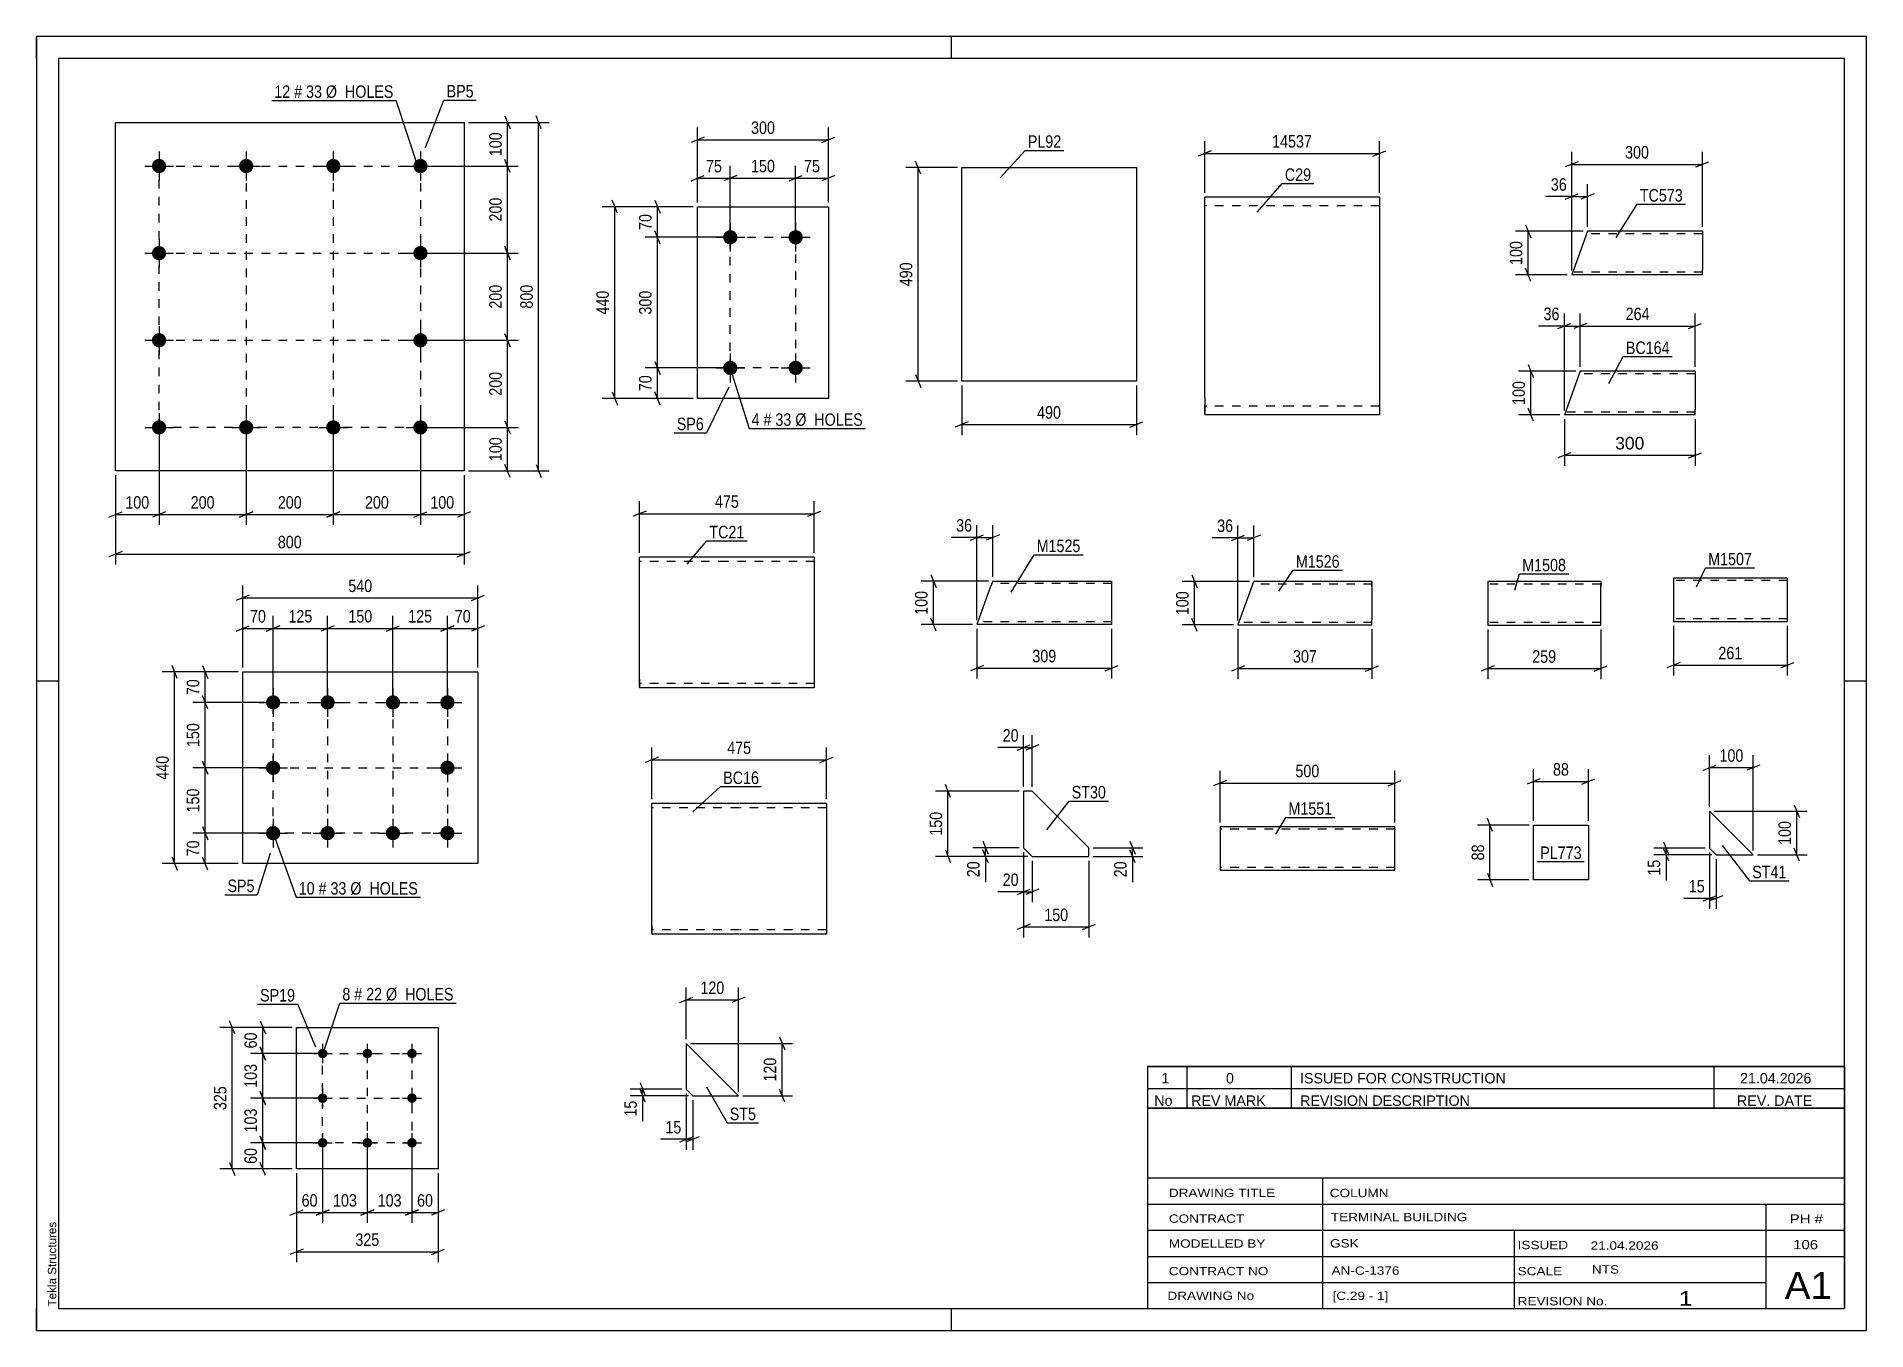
# Model space of a CAD drawing. Header units: millimetres. Extents: x 0 to 420, y 0 to 297.
import ezdxf

# ---------------------------------------------------------------- set-up
doc = ezdxf.new("R2010")
doc.units = ezdxf.units.MM
doc.linetypes.add('DXK_LINE_DOT2', pattern=[3.9198, 1.9599, -1.9599])
doc.styles.add('Arial', font='ARIAL.TTF', dxfattribs={"height": 0.2})
doc.styles.add('Arial Narrow', font='ARIALN.TTF', dxfattribs={"height": 0.2})

# ---------------------------------------------------------------- blocks, each defined once
blk = doc.blocks.new('Unknown-284859565-1134')
at = {"color": 5, "linetype": 'Continuous'}
for p, q in [((420, 297), (0, 297)), ((0, 297), (0, 0)), ((0, 292), (0, 297)), ((210, 292), (210, 297)), ((420, 0), (420, 297)), ((415, 292), (5, 292)), ((5, 292), (5, 5)), ((415, 5), (415, 292)), ((5, 149), (0, 149)), ((420, 149), (415, 149)), ((0, 0), (0, 5)), ((5, 5), (415, 5)), ((210, 0), (210, 5)), ((0, 0), (420, 0))]:
    blk.add_line(p, q, dxfattribs=at)
at = {"color": 174, "linetype": 'Continuous', "style": 'Arial'}
blk.add_text('Tekla Structures', height=1.9102, rotation=90, dxfattribs=at).set_placement((4.5, 5.5))
blk = doc.blocks.new('Part-284859565-6405 - 6404')
at = {"color": 2, "linetype": 'Continuous'}
for p, q in [((47.3, 107.15), (47.3, 151.15)), ((47.3, 151.15), (101.3, 151.15)), ((101.3, 151.15), (101.3, 107.15)), ((101.3, 107.15), (47.3, 107.15))]:
    blk.add_line(p, q, dxfattribs=at)
blk = doc.blocks.new('Bolt-284859565-6406 - 6404')
at = {"linetype": 'Continuous'}
for points in [[(54.3, 145.8, -1), (54.3, 142.5, -1)], [(66.8, 145.8, -1), (66.8, 142.5, -1)], [(81.8, 145.8, -1), (81.8, 142.5, -1)], [(94.3, 145.8, -1), (94.3, 142.5, -1)], [(54.3, 130.8, -1), (54.3, 127.5, -1)], [(94.3, 130.8, -1), (94.3, 127.5, -1)], [(54.3, 115.8, -1), (54.3, 112.5, -1)], [(66.8, 115.8, -1), (66.8, 112.5, -1)], [(81.8, 115.8, -1), (81.8, 112.5, -1)], [(94.3, 115.8, -1), (94.3, 112.5, -1)]]:
    blk.add_hatch(color=1, dxfattribs=at).paths.add_polyline_path(points)
at = {"color": 1, "linetype": 'Continuous'}
for p, q in [((54.3, 147.45), (54.3, 140.85)), ((66.8, 147.45), (66.8, 140.85)), ((81.8, 147.45), (81.8, 140.85)), ((94.3, 147.45), (94.3, 140.85)), ((51, 144.15), (57.6, 144.15)), ((63.5, 144.15), (70.1, 144.15)), ((78.5, 144.15), (85.1, 144.15)), ((91, 144.15), (97.6, 144.15)), ((54.3, 132.45), (54.3, 125.85)), ((94.3, 132.45), (94.3, 125.85)), ((51, 129.15), (57.6, 129.15)), ((91, 129.15), (97.6, 129.15)), ((51, 114.15), (57.6, 114.15)), ((54.3, 117.45), (54.3, 110.85)), ((63.5, 114.15), (70.1, 114.15)), ((66.8, 117.45), (66.8, 110.85)), ((78.5, 114.15), (85.1, 114.15)), ((81.8, 117.45), (81.8, 110.85)), ((91, 114.15), (97.6, 114.15)), ((94.3, 117.45), (94.3, 110.85))]:
    blk.add_line(p, q, dxfattribs=at)
blk = doc.blocks.new('Part-284859565-6359 - 6358')
at = {"color": 2, "linetype": 'Continuous'}
for p, q in [((18.11, 197.29), (18.11, 277.29)), ((18.11, 277.29), (98.11, 277.29)), ((98.11, 277.29), (98.11, 197.29)), ((98.11, 197.29), (18.11, 197.29))]:
    blk.add_line(p, q, dxfattribs=at)
blk = doc.blocks.new('Bolt-284859565-6360 - 6358')
at = {"linetype": 'Continuous'}
for points in [[(28.11, 268.94, -1), (28.11, 265.64, -1)], [(48.11, 268.94, -1), (48.11, 265.64, -1)], [(68.11, 268.94, -1), (68.11, 265.64, -1)], [(88.11, 268.94, -1), (88.11, 265.64, -1)], [(28.11, 248.94, -1), (28.11, 245.64, -1)], [(88.11, 248.94, -1), (88.11, 245.64, -1)], [(28.11, 228.94, -1), (28.11, 225.64, -1)], [(88.11, 228.94, -1), (88.11, 225.64, -1)], [(28.11, 208.94, -1), (28.11, 205.64, -1)], [(48.11, 208.94, -1), (48.11, 205.64, -1)], [(68.11, 208.94, -1), (68.11, 205.64, -1)], [(88.11, 208.94, -1), (88.11, 205.64, -1)]]:
    blk.add_hatch(color=1, dxfattribs=at).paths.add_polyline_path(points)
at = {"color": 1, "linetype": 'Continuous'}
for p, q in [((28.11, 270.59), (28.11, 263.99)), ((48.11, 270.59), (48.11, 263.99)), ((68.11, 270.59), (68.11, 263.99)), ((88.11, 270.59), (88.11, 263.99)), ((24.81, 267.29), (31.41, 267.29)), ((44.81, 267.29), (51.41, 267.29)), ((64.81, 267.29), (71.41, 267.29)), ((84.81, 267.29), (91.41, 267.29)), ((28.11, 250.59), (28.11, 243.99)), ((88.11, 250.59), (88.11, 243.99)), ((24.81, 247.29), (31.41, 247.29)), ((84.81, 247.29), (91.41, 247.29)), ((24.81, 227.29), (31.41, 227.29)), ((28.11, 230.59), (28.11, 223.99)), ((84.81, 227.29), (91.41, 227.29)), ((88.11, 230.59), (88.11, 223.99)), ((28.11, 210.59), (28.11, 203.99)), ((48.11, 210.59), (48.11, 203.99)), ((68.11, 210.59), (68.11, 203.99)), ((88.11, 210.59), (88.11, 203.99)), ((24.81, 207.29), (31.41, 207.29)), ((44.81, 207.29), (51.41, 207.29)), ((64.81, 207.29), (71.41, 207.29)), ((84.81, 207.29), (91.41, 207.29))]:
    blk.add_line(p, q, dxfattribs=at)
blk = doc.blocks.new('Part-284859565-6327 - 6326')
at = {"color": 2, "linetype": 'Continuous'}
for p, q in [((158.41, 177.48), (138.41, 177.48)), ((138.41, 149.48), (138.41, 177.48)), ((178.51, 177.48), (158.51, 177.48)), ((178.51, 177.48), (178.51, 147.48)), ((138.41, 149.48), (138.41, 147.48)), ((158.41, 147.48), (138.41, 147.48)), ((178.51, 147.48), (158.51, 147.48))]:
    blk.add_line(p, q, dxfattribs=at)
at = {"color": 7, "linetype": 'DXK_LINE_DOT2'}
for p, q in [((158.41, 176.48), (138.41, 176.48)), ((178.51, 176.48), (158.51, 176.48)), ((138.41, 147.64), (138.41, 149.48)), ((138.41, 148.48), (138.41, 148.56)), ((158.41, 148.48), (138.41, 148.48)), ((178.51, 148.48), (158.51, 148.48)), ((178.51, 148.48), (178.51, 148.56))]:
    blk.add_line(p, q, dxfattribs=at)
blk = doc.blocks.new('Part-284859565-6367 - 6366')
at = {"color": 2, "linetype": 'Continuous'}
for p, q in [((228.54, 123.8), (226.54, 123.8)), ((226.54, 123.8), (226.54, 110.8)), ((241.54, 110.8), (228.54, 123.8)), ((226.54, 110.8), (228.54, 108.8)), ((241.54, 108.8), (241.54, 110.8)), ((228.54, 108.8), (241.54, 108.8))]:
    blk.add_line(p, q, dxfattribs=at)
blk = doc.blocks.new('Part-284859565-6335 - 6334')
at = {"color": 2, "linetype": 'Continuous'}
for p, q in [((161.21, 120.97), (141.21, 120.97)), ((141.21, 92.97), (141.21, 120.97)), ((181.31, 120.97), (161.31, 120.97)), ((181.31, 120.97), (181.31, 90.97)), ((141.21, 92.97), (141.21, 90.97)), ((161.21, 90.97), (141.21, 90.97)), ((181.31, 90.97), (161.31, 90.97))]:
    blk.add_line(p, q, dxfattribs=at)
at = {"color": 7, "linetype": 'DXK_LINE_DOT2'}
for p, q in [((161.21, 119.97), (141.21, 119.97)), ((181.31, 119.97), (161.31, 119.97)), ((141.21, 91.12), (141.21, 92.97)), ((141.21, 91.97), (141.21, 92.05)), ((161.21, 91.97), (141.21, 91.97)), ((181.31, 91.97), (161.31, 91.97)), ((181.31, 91.97), (181.31, 92.05))]:
    blk.add_line(p, q, dxfattribs=at)
blk = doc.blocks.new('Part-284859565-6383 - 6382')
at = {"color": 2, "linetype": 'Continuous'}
for p, q in [((59.66, 37.06), (59.66, 69.56)), ((59.66, 69.56), (92.16, 69.56)), ((92.16, 69.56), (92.16, 37.06)), ((92.16, 37.06), (59.66, 37.06))]:
    blk.add_line(p, q, dxfattribs=at)
blk = doc.blocks.new('Bolt-284859565-6384 - 6382')
at = {"linetype": 'Continuous'}
for points in [[(65.66, 64.66, -1), (65.66, 62.46, -1)], [(75.91, 64.66, -1), (75.91, 62.46, -1)], [(86.16, 64.66, -1), (86.16, 62.46, -1)], [(65.66, 54.41, -1), (65.66, 52.21, -1)], [(86.16, 54.41, -1), (86.16, 52.21, -1)], [(65.66, 44.16, -1), (65.66, 41.96, -1)], [(75.91, 44.16, -1), (75.91, 41.96, -1)], [(86.16, 44.16, -1), (86.16, 41.96, -1)]]:
    blk.add_hatch(color=1, dxfattribs=at).paths.add_polyline_path(points)
at = {"color": 1, "linetype": 'Continuous'}
for p, q in [((63.46, 63.56), (67.86, 63.56)), ((65.66, 65.76), (65.66, 61.36)), ((73.71, 63.56), (78.11, 63.56)), ((75.91, 65.76), (75.91, 61.36)), ((83.96, 63.56), (88.36, 63.56)), ((86.16, 65.76), (86.16, 61.36)), ((65.66, 55.51), (65.66, 51.11)), ((86.16, 55.51), (86.16, 51.11)), ((63.46, 53.31), (67.86, 53.31)), ((83.96, 53.31), (88.36, 53.31)), ((63.46, 43.06), (67.86, 43.06)), ((65.66, 45.26), (65.66, 40.86)), ((73.71, 43.06), (78.11, 43.06)), ((75.91, 45.26), (75.91, 40.86)), ((83.96, 43.06), (88.36, 43.06)), ((86.16, 45.26), (86.16, 40.86))]:
    blk.add_line(p, q, dxfattribs=at)
blk = doc.blocks.new('Part-284859565-7974 - 7973')
at = {"color": 2, "linetype": 'Continuous'}
for p, q in [((354.31, 220.19), (350.67, 210.19)), ((380.67, 220.19), (354.31, 220.19)), ((380.67, 220.19), (380.67, 220.1)), ((380.67, 220.1), (380.67, 218.99)), ((380.67, 218.99), (380.67, 211.39)), ((380.67, 210.19), (350.67, 210.19)), ((380.67, 210.19), (380.67, 211.39))]:
    blk.add_line(p, q, dxfattribs=at)
at = {"color": 7, "linetype": 'DXK_LINE_DOT2'}
for p, q in [((380.67, 219.59), (354.09, 219.59)), ((380.67, 219.84), (380.67, 218.99)), ((380.67, 210.79), (350.89, 210.79)), ((380.67, 210.28), (380.67, 210.54)), ((380.67, 210.19), (380.67, 210.28))]:
    blk.add_line(p, q, dxfattribs=at)
blk = doc.blocks.new('Part-284859565-6396 - 6395')
at = {"color": 2, "linetype": 'Continuous'}
for p, q in [((151.73, 213.93), (151.73, 257.93)), ((151.73, 257.93), (181.73, 257.93)), ((181.73, 257.93), (181.73, 213.93)), ((181.73, 213.93), (151.73, 213.93))]:
    blk.add_line(p, q, dxfattribs=at)
blk = doc.blocks.new('Bolt-284859565-6397 - 6395')
at = {"linetype": 'Continuous'}
for points in [[(159.23, 252.58, -1), (159.23, 249.28, -1)], [(174.23, 252.58, -1), (174.23, 249.28, -1)], [(159.23, 222.58, -1), (159.23, 219.28, -1)], [(174.23, 222.58, -1), (174.23, 219.28, -1)]]:
    blk.add_hatch(color=1, dxfattribs=at).paths.add_polyline_path(points)
at = {"color": 1, "linetype": 'Continuous'}
for p, q in [((159.23, 254.23), (159.23, 247.63)), ((174.23, 254.23), (174.23, 247.63)), ((155.93, 250.93), (162.53, 250.93)), ((170.93, 250.93), (177.53, 250.93)), ((159.23, 224.23), (159.23, 217.63)), ((174.23, 224.23), (174.23, 217.63)), ((155.93, 220.93), (162.53, 220.93)), ((170.93, 220.93), (177.53, 220.93))]:
    blk.add_line(p, q, dxfattribs=at)
blk = doc.blocks.new('Part-284859565-6414 - 6413')
at = {"color": 2, "linetype": 'Continuous'}
for p, q in [((149.11, 65.87), (149.11, 55.37)), ((149.11, 65.87), (161.11, 53.87)), ((149.11, 55.37), (150.61, 53.87)), ((150.61, 53.87), (161.11, 53.87))]:
    blk.add_line(p, q, dxfattribs=at)
blk = doc.blocks.new('Part-284859565-6452 - 6451')
at = {"color": 2, "linetype": 'Continuous'}
for p, q in [((212.34, 217.94), (212.34, 266.94)), ((212.34, 266.94), (232.34, 266.94)), ((232.44, 266.94), (252.44, 266.94)), ((252.44, 266.94), (252.44, 217.94)), ((232.34, 217.94), (212.34, 217.94)), ((252.44, 217.94), (232.44, 217.94))]:
    blk.add_line(p, q, dxfattribs=at)
blk = doc.blocks.new('Part-284859565-6459 - 6458')
at = {"color": 2, "linetype": 'Continuous'}
for p, q in [((215.88, 162.11), (219.05, 170.82)), ((219.49, 172.02), (219.05, 170.82)), ((219.49, 172.02), (246.76, 172.02)), ((246.76, 172.02), (246.76, 162.02)), ((215.85, 162.02), (215.88, 162.11)), ((246.76, 162.02), (215.85, 162.02))]:
    blk.add_line(p, q, dxfattribs=at)
at = {"color": 7, "linetype": 'DXK_LINE_DOT2'}
for p, q in [((246.76, 171.42), (219.27, 171.42)), ((216.07, 162.62), (216.08, 162.66)), ((246.76, 162.62), (216.07, 162.62)), ((246.76, 162.62), (246.76, 162.66))]:
    blk.add_line(p, q, dxfattribs=at)
blk = doc.blocks.new('Part-284859565-6466 - 6465')
at = {"color": 2, "linetype": 'Continuous'}
for p, q in [((275.79, 162.03), (279.4, 171.94)), ((306.51, 171.94), (279.4, 171.94)), ((306.51, 171.94), (306.51, 171.84)), ((306.51, 171.84), (306.51, 170.74)), ((306.51, 170.74), (306.51, 163.14)), ((275.76, 161.94), (275.79, 162.03)), ((275.76, 161.94), (306.51, 161.94)), ((306.51, 161.94), (306.51, 163.14))]:
    blk.add_line(p, q, dxfattribs=at)
at = {"color": 7, "linetype": 'DXK_LINE_DOT2'}
for p, q in [((306.51, 171.34), (279.19, 171.34)), ((306.51, 170.74), (306.51, 171.58)), ((275.76, 161.94), (275.76, 161.94)), ((275.98, 162.54), (276, 162.58)), ((306.51, 162.54), (275.98, 162.54)), ((306.51, 162.58), (306.51, 162.91)), ((306.51, 162.54), (306.51, 162.58))]:
    blk.add_line(p, q, dxfattribs=at)
blk = doc.blocks.new('Part-284859565-6473 - 6472')
at = {"color": 2, "linetype": 'Continuous'}
for p, q in [((359.01, 171.92), (333.08, 171.92)), ((333.08, 171.92), (333.08, 162.01)), ((359.01, 171.92), (359.01, 171.83)), ((359.01, 171.83), (359.01, 170.72)), ((359.01, 163.12), (359.01, 170.72)), ((333.08, 162.01), (333.08, 161.92)), ((333.08, 161.92), (359.01, 161.92)), ((359.01, 161.92), (359.01, 163.12))]:
    blk.add_line(p, q, dxfattribs=at)
at = {"color": 7, "linetype": 'DXK_LINE_DOT2'}
for p, q in [((359.01, 171.32), (333.08, 171.32)), ((359.01, 170.72), (359.01, 171.57)), ((333.08, 162.52), (333.08, 162.57)), ((359.01, 162.52), (333.08, 162.52)), ((359.01, 162.57), (359.01, 162.89)), ((359.01, 162.52), (359.01, 162.57))]:
    blk.add_line(p, q, dxfattribs=at)
blk = doc.blocks.new('Part-284859565-6481 - 6480')
at = {"color": 2, "linetype": 'Continuous'}
for p, q in [((343.6, 103.43), (343.6, 116)), ((343.6, 116), (356.18, 116)), ((356.18, 116), (356.18, 103.43)), ((356.18, 103.43), (343.6, 103.43))]:
    blk.add_line(p, q, dxfattribs=at)
blk = doc.blocks.new('Part-284859565-6489 - 6488')
at = {"color": 2, "linetype": 'Continuous'}
for p, q in [((394.02, 109.18), (384.02, 119.18)), ((384.02, 119.18), (384.02, 110.68)), ((384.02, 110.68), (385.52, 109.18)), ((385.52, 109.18), (394.02, 109.18))]:
    blk.add_line(p, q, dxfattribs=at)
blk = doc.blocks.new('Part-284859565-6499 - 6498')
at = {"color": 2, "linetype": 'Continuous'}
for p, q in [((291.64, 115.63), (271.64, 115.63)), ((271.64, 115.63), (271.64, 105.73)), ((311.74, 115.63), (291.74, 115.63)), ((311.74, 106.83), (311.74, 115.63)), ((271.64, 105.73), (271.64, 105.63)), ((271.64, 105.63), (291.64, 105.63)), ((291.74, 105.63), (311.74, 105.63)), ((311.74, 105.63), (311.74, 106.83))]:
    blk.add_line(p, q, dxfattribs=at)
at = {"color": 7, "linetype": 'DXK_LINE_DOT2'}
for p, q in [((291.64, 115.03), (271.64, 115.03)), ((311.74, 115.03), (291.74, 115.03)), ((311.74, 114.99), (311.74, 115.03)), ((311.74, 115.03), (311.74, 114.99)), ((311.74, 114.89), (311.74, 114.99)), ((311.74, 114.99), (311.74, 114.89)), ((271.64, 106.23), (271.64, 106.28)), ((291.64, 106.23), (271.64, 106.23)), ((311.74, 106.23), (291.74, 106.23)), ((311.74, 106.28), (311.74, 106.6)), ((311.74, 106.23), (311.74, 106.28))]:
    blk.add_line(p, q, dxfattribs=at)
blk = doc.blocks.new('Part-284859565-6508 - 6507')
at = {"color": 2, "linetype": 'Continuous'}
for p, q in [((288.11, 260.17), (268.11, 260.17)), ((268.11, 214.17), (268.11, 260.17)), ((308.21, 260.17), (288.21, 260.17)), ((308.21, 260.17), (308.21, 210.17)), ((268.11, 214.17), (268.11, 210.17)), ((288.11, 210.17), (268.11, 210.17)), ((308.21, 210.17), (288.21, 210.17))]:
    blk.add_line(p, q, dxfattribs=at)
at = {"color": 7, "linetype": 'DXK_LINE_DOT2'}
for p, q in [((288.11, 258.17), (268.11, 258.17)), ((308.21, 258.17), (288.21, 258.17)), ((268.11, 210.48), (268.11, 214.17)), ((288.11, 212.17), (268.11, 212.17)), ((308.21, 212.17), (288.21, 212.17))]:
    blk.add_line(p, q, dxfattribs=at)
blk = doc.blocks.new('Part-284859565-6517 - 6516')
at = {"color": 2, "linetype": 'Continuous'}
for p, q in [((401.83, 172.71), (375.72, 172.71)), ((375.72, 172.71), (375.72, 162.8)), ((401.83, 172.71), (401.83, 162.71)), ((375.72, 162.8), (375.72, 162.71)), ((375.72, 162.71), (401.83, 162.71))]:
    blk.add_line(p, q, dxfattribs=at)
at = {"color": 7, "linetype": 'DXK_LINE_DOT2'}
for p, q in [((401.83, 172.11), (375.72, 172.11)), ((375.72, 163.31), (375.72, 163.35)), ((401.83, 163.31), (375.72, 163.31)), ((401.83, 163.31), (401.83, 163.35))]:
    blk.add_line(p, q, dxfattribs=at)
blk = doc.blocks.new('Part-284859565-7958 - 7957')
at = {"color": 2, "linetype": 'Continuous'}
for p, q in [((355.99, 252.31), (352.35, 242.31)), ((382.35, 252.31), (355.99, 252.31)), ((382.35, 252.31), (382.35, 252.22)), ((382.35, 252.22), (382.35, 251.11)), ((382.35, 251.11), (382.35, 243.51)), ((382.35, 242.31), (352.35, 242.31)), ((382.35, 242.31), (382.35, 243.51))]:
    blk.add_line(p, q, dxfattribs=at)
at = {"color": 7, "linetype": 'DXK_LINE_DOT2'}
for p, q in [((382.35, 251.71), (355.77, 251.71)), ((382.35, 251.96), (382.35, 251.11)), ((382.35, 242.91), (352.57, 242.91)), ((382.35, 242.41), (382.35, 242.67)), ((382.35, 242.31), (382.35, 242.41))]:
    blk.add_line(p, q, dxfattribs=at)
blk = doc.blocks.new('Rectangle-284859565-7794 - 6404')
at = {"color": 1, "linetype": 'DXK_LINE_DOT2'}
blk.add_lwpolyline([(54.3, 144.15), (94.3, 144.15), (94.3, 114.15), (54.3, 114.15), (54.3, 144.15)], close=True, dxfattribs=at)
blk = doc.blocks.new('Rectangle-284859565-7701 - 6358')
at = {"color": 1, "linetype": 'DXK_LINE_DOT2'}
blk.add_lwpolyline([(28.11, 267.29), (88.11, 267.29), (88.11, 207.29), (28.11, 207.29), (28.11, 267.29)], close=True, dxfattribs=at)
blk = doc.blocks.new('Rectangle-284859565-7804 - 6382')
at = {"color": 1, "linetype": 'DXK_LINE_DOT2'}
blk.add_lwpolyline([(65.66, 63.56), (86.16, 63.56), (86.16, 43.06), (65.66, 43.06), (65.66, 63.56)], close=True, dxfattribs=at)
blk = doc.blocks.new('Rectangle-284859565-7784 - 6395')
at = {"color": 1, "linetype": 'DXK_LINE_DOT2'}
blk.add_lwpolyline([(159.23, 250.93), (174.23, 250.93), (174.23, 220.93), (159.23, 220.93), (159.23, 250.93)], close=True, dxfattribs=at)
blk = doc.blocks.new('Line-284859565-7814 - 6404')
at = {"color": 1, "linetype": 'DXK_LINE_DOT2'}
blk.add_line((66.8, 144.15), (66.8, 114.15), dxfattribs=at)
blk = doc.blocks.new('Line-284859565-7711 - 6358')
at = {"color": 1, "linetype": 'DXK_LINE_DOT2'}
blk.add_line((48.11, 267.29), (48.11, 207.29), dxfattribs=at)
blk = doc.blocks.new('Line-284859565-7835 - 6382')
at = {"color": 1, "linetype": 'DXK_LINE_DOT2'}
blk.add_line((65.66, 53.31), (86.16, 53.31), dxfattribs=at)
blk = doc.blocks.new('Line-284859565-7821 - 6404')
at = {"color": 1, "linetype": 'DXK_LINE_DOT2'}
blk.add_line((81.8, 144.15), (81.8, 114.15), dxfattribs=at)
blk = doc.blocks.new('Line-284859565-7718 - 6358')
at = {"color": 1, "linetype": 'DXK_LINE_DOT2'}
blk.add_line((68.11, 267.29), (68.11, 207.29), dxfattribs=at)
blk = doc.blocks.new('Line-284859565-7842 - 6382')
at = {"color": 1, "linetype": 'DXK_LINE_DOT2'}
blk.add_line((75.91, 63.56), (75.91, 43.06), dxfattribs=at)
blk = doc.blocks.new('Line-284859565-7828 - 6404')
at = {"color": 1, "linetype": 'DXK_LINE_DOT2'}
blk.add_line((54.3, 129.15), (94.3, 129.15), dxfattribs=at)
blk = doc.blocks.new('Line-284859565-7725 - 6358')
at = {"color": 1, "linetype": 'DXK_LINE_DOT2'}
blk.add_line((28.11, 247.29), (88.11, 247.29), dxfattribs=at)
blk = doc.blocks.new('Line-284859565-7732 - 6358')
at = {"color": 1, "linetype": 'DXK_LINE_DOT2'}
blk.add_line((28.11, 227.29), (88.11, 227.29), dxfattribs=at)
blk = doc.blocks.new('StraightDimension-284859565-6715 - 6404')
at = {"color": 7, "linetype": 'Continuous'}
for p, q in [((66.8, 145.15), (66.8, 164)), ((81.8, 145.15), (81.8, 164)), ((68.3, 161.75), (65.3, 160.55)), ((66.8, 161.15), (81.8, 161.15)), ((80.3, 160.55), (83.3, 161.75))]:
    blk.add_line(p, q, dxfattribs=at)
at = {"color": 0}
blk.add_wipeout([(77.65, 161.9), (77.65, 166.1), (70.96, 166.1), (70.96, 161.9)], dxfattribs=at)
at = {"color": 3, "style": 'Arial Narrow'}
blk.add_text('150', height=2.863, dxfattribs=at).set_placement((71.56, 162.5))
blk = doc.blocks.new('StraightDimension-284859565-6693 - 6404')
at = {"color": 7, "linetype": 'Continuous'}
for p, q in [((38.08, 152.65), (39.28, 149.65)), ((46.3, 151.15), (35.83, 151.15)), ((38.68, 144.15), (38.68, 151.15)), ((53.3, 144.15), (35.83, 144.15)), ((39.28, 142.65), (38.08, 145.65))]:
    blk.add_line(p, q, dxfattribs=at)
at = {"color": 0}
blk.add_wipeout([(37.93, 150.08), (33.73, 150.08), (33.73, 145.22), (37.93, 145.22)], dxfattribs=at)
at = {"color": 3, "style": 'Arial Narrow'}
blk.add_text('70', height=2.863, rotation=90.0002, dxfattribs=at).set_placement((37.33, 145.82))
blk = doc.blocks.new('StraightDimension-284859565-6694 - 6404')
at = {"color": 7, "linetype": 'Continuous'}
for p, q in [((53.3, 144.15), (35.83, 144.15)), ((39.28, 142.65), (38.08, 145.65)), ((38.68, 129.15), (38.68, 144.15)), ((38.08, 130.65), (39.28, 127.65)), ((53.3, 129.15), (35.83, 129.15))]:
    blk.add_line(p, q, dxfattribs=at)
at = {"color": 0}
blk.add_wipeout([(37.93, 139.99), (33.73, 139.99), (33.73, 133.31), (37.93, 133.31)], dxfattribs=at)
at = {"color": 3, "style": 'Arial Narrow'}
blk.add_text('150', height=2.863, rotation=90.0002, dxfattribs=at).set_placement((37.33, 133.91))
blk = doc.blocks.new('StraightDimension-284859565-6695 - 6404')
at = {"color": 7, "linetype": 'Continuous'}
for p, q in [((39.28, 127.65), (38.08, 130.65)), ((53.3, 129.15), (35.83, 129.15)), ((38.68, 114.15), (38.68, 129.15)), ((53.3, 114.15), (35.83, 114.15)), ((38.08, 115.65), (39.28, 112.65))]:
    blk.add_line(p, q, dxfattribs=at)
at = {"color": 0}
blk.add_wipeout([(37.93, 124.99), (33.73, 124.99), (33.73, 118.31), (37.93, 118.31)], dxfattribs=at)
at = {"color": 3, "style": 'Arial Narrow'}
blk.add_text('150', height=2.863, rotation=90.0002, dxfattribs=at).set_placement((37.33, 118.91))
blk = doc.blocks.new('StraightDimension-284859565-6696 - 6404')
at = {"color": 7, "linetype": 'Continuous'}
for p, q in [((53.3, 114.15), (35.83, 114.15)), ((38.08, 115.65), (39.28, 112.65)), ((38.68, 107.15), (38.68, 114.15)), ((46.3, 107.15), (35.83, 107.15)), ((39.28, 105.65), (38.08, 108.65))]:
    blk.add_line(p, q, dxfattribs=at)
at = {"color": 0}
blk.add_wipeout([(37.93, 113.08), (33.73, 113.08), (33.73, 108.22), (37.93, 108.22)], dxfattribs=at)
at = {"color": 3, "style": 'Arial Narrow'}
blk.add_text('70', height=2.863, rotation=90.0002, dxfattribs=at).set_placement((37.33, 108.82))
blk = doc.blocks.new('StraightDimension-284859565-6709 - 6404')
at = {"color": 7, "linetype": 'Continuous'}
for p, q in [((32.28, 149.65), (31.08, 152.65)), ((46.3, 151.15), (28.83, 151.15)), ((31.68, 107.15), (31.68, 151.15)), ((46.3, 107.15), (28.83, 107.15)), ((31.08, 108.65), (32.28, 105.65))]:
    blk.add_line(p, q, dxfattribs=at)
at = {"color": 0}
blk.add_wipeout([(30.93, 132.49), (26.73, 132.49), (26.73, 125.81), (30.93, 125.81)], dxfattribs=at)
at = {"color": 3, "style": 'Arial Narrow'}
blk.add_text('440', height=2.863, rotation=90.0002, dxfattribs=at).set_placement((30.33, 126.41))
blk = doc.blocks.new('StraightDimension-284859565-6713 - 6404')
at = {"color": 7, "linetype": 'Continuous'}
for p, q in [((94.3, 145.15), (94.3, 164)), ((101.3, 152.15), (101.3, 164)), ((92.8, 160.55), (95.8, 161.75)), ((94.3, 161.15), (101.3, 161.15)), ((102.8, 161.75), (99.8, 160.55))]:
    blk.add_line(p, q, dxfattribs=at)
at = {"color": 0}
blk.add_wipeout([(100.23, 161.9), (100.23, 166.1), (95.38, 166.1), (95.38, 161.9)], dxfattribs=at)
at = {"color": 3, "style": 'Arial Narrow'}
blk.add_text('70', height=2.863, dxfattribs=at).set_placement((95.98, 162.5))
blk = doc.blocks.new('StraightDimension-284859565-6714 - 6404')
at = {"color": 7, "linetype": 'Continuous'}
for p, q in [((81.8, 145.15), (81.8, 164)), ((94.3, 145.15), (94.3, 164)), ((80.3, 160.55), (83.3, 161.75)), ((81.8, 161.15), (94.3, 161.15)), ((95.8, 161.75), (92.8, 160.55))]:
    blk.add_line(p, q, dxfattribs=at)
at = {"color": 0}
blk.add_wipeout([(91.4, 161.9), (91.4, 166.1), (84.71, 166.1), (84.71, 161.9)], dxfattribs=at)
at = {"color": 3, "style": 'Arial Narrow'}
blk.add_text('125', height=2.863, dxfattribs=at).set_placement((85.31, 162.5))
blk = doc.blocks.new('StraightDimension-284859565-6716 - 6404')
at = {"color": 7, "linetype": 'Continuous'}
for p, q in [((54.3, 145.15), (54.3, 164)), ((66.8, 145.15), (66.8, 164)), ((52.8, 160.55), (55.8, 161.75)), ((54.3, 161.15), (66.8, 161.15)), ((68.3, 161.75), (65.3, 160.55))]:
    blk.add_line(p, q, dxfattribs=at)
at = {"color": 0}
blk.add_wipeout([(63.9, 161.9), (63.9, 166.1), (57.21, 166.1), (57.21, 161.9)], dxfattribs=at)
at = {"color": 3, "style": 'Arial Narrow'}
blk.add_text('125', height=2.863, dxfattribs=at).set_placement((57.81, 162.5))
blk = doc.blocks.new('StraightDimension-284859565-6717 - 6404')
at = {"color": 7, "linetype": 'Continuous'}
for p, q in [((47.3, 152.15), (47.3, 164)), ((54.3, 145.15), (54.3, 164)), ((45.8, 160.55), (48.8, 161.75)), ((47.3, 161.15), (54.3, 161.15)), ((55.8, 161.75), (52.8, 160.55))]:
    blk.add_line(p, q, dxfattribs=at)
at = {"color": 0}
blk.add_wipeout([(53.23, 161.9), (53.23, 166.1), (48.38, 166.1), (48.38, 161.9)], dxfattribs=at)
at = {"color": 3, "style": 'Arial Narrow'}
blk.add_text('70', height=2.863, dxfattribs=at).set_placement((48.98, 162.5))
blk = doc.blocks.new('StraightDimension-284859565-6733 - 6404')
at = {"color": 7, "linetype": 'Continuous'}
for p, q in [((48.8, 168.75), (45.8, 167.55)), ((47.3, 152.15), (47.3, 171)), ((47.3, 168.15), (101.3, 168.15)), ((99.8, 167.55), (102.8, 168.75)), ((101.3, 152.15), (101.3, 171))]:
    blk.add_line(p, q, dxfattribs=at)
at = {"color": 0}
blk.add_wipeout([(77.65, 168.9), (77.65, 173.1), (70.96, 173.1), (70.96, 168.9)], dxfattribs=at)
at = {"color": 3, "style": 'Arial Narrow'}
blk.add_text('540', height=2.863, dxfattribs=at).set_placement((71.56, 169.5))
blk = doc.blocks.new('StraightDimension-284859565-6569 - 6358')
at = {"color": 7, "linetype": 'Continuous'}
for p, q in [((99.11, 277.29), (117.64, 277.29)), ((115.84, 275.79), (114.64, 278.79)), ((115.24, 197.29), (115.24, 277.29)), ((114.64, 198.79), (115.84, 195.79)), ((99.11, 197.29), (117.64, 197.29))]:
    blk.add_line(p, q, dxfattribs=at)
at = {"color": 0}
blk.add_wipeout([(114.49, 240.63), (110.29, 240.63), (110.29, 233.95), (114.49, 233.95)], dxfattribs=at)
at = {"color": 3, "style": 'Arial Narrow'}
blk.add_text('800', height=2.863, rotation=90.0002, dxfattribs=at).set_placement((113.89, 234.55))
blk = doc.blocks.new('StraightDimension-284859565-6549 - 6358')
at = {"color": 7, "linetype": 'Continuous'}
for p, q in [((99.11, 277.29), (110.51, 277.29)), ((107.51, 278.79), (108.71, 275.79)), ((108.11, 267.29), (108.11, 277.29)), ((89.11, 267.29), (110.51, 267.29)), ((108.71, 265.79), (107.51, 268.79))]:
    blk.add_line(p, q, dxfattribs=at)
at = {"color": 0}
blk.add_wipeout([(107.36, 275.63), (103.16, 275.63), (103.16, 268.95), (107.36, 268.95)], dxfattribs=at)
at = {"color": 3, "style": 'Arial Narrow'}
blk.add_text('100', height=2.863, rotation=90.0002, dxfattribs=at).set_placement((106.76, 269.55))
blk = doc.blocks.new('StraightDimension-284859565-6550 - 6358')
at = {"color": 7, "linetype": 'Continuous'}
for p, q in [((89.11, 267.29), (110.51, 267.29)), ((108.71, 265.79), (107.51, 268.79)), ((108.11, 247.29), (108.11, 267.29)), ((107.51, 248.79), (108.71, 245.79)), ((89.11, 247.29), (110.51, 247.29))]:
    blk.add_line(p, q, dxfattribs=at)
at = {"color": 0}
blk.add_wipeout([(107.36, 260.63), (103.16, 260.63), (103.16, 253.95), (107.36, 253.95)], dxfattribs=at)
at = {"color": 3, "style": 'Arial Narrow'}
blk.add_text('200', height=2.863, rotation=90.0002, dxfattribs=at).set_placement((106.76, 254.55))
blk = doc.blocks.new('StraightDimension-284859565-6551 - 6358')
at = {"color": 7, "linetype": 'Continuous'}
for p, q in [((108.71, 245.79), (107.51, 248.79)), ((89.11, 247.29), (110.51, 247.29)), ((108.11, 227.29), (108.11, 247.29)), ((89.11, 227.29), (110.51, 227.29)), ((107.51, 228.79), (108.71, 225.79))]:
    blk.add_line(p, q, dxfattribs=at)
at = {"color": 0}
blk.add_wipeout([(107.36, 240.63), (103.16, 240.63), (103.16, 233.95), (107.36, 233.95)], dxfattribs=at)
at = {"color": 3, "style": 'Arial Narrow'}
blk.add_text('200', height=2.863, rotation=90.0002, dxfattribs=at).set_placement((106.76, 234.55))
blk = doc.blocks.new('StraightDimension-284859565-6552 - 6358')
at = {"color": 7, "linetype": 'Continuous'}
for p, q in [((89.11, 227.29), (110.51, 227.29)), ((108.71, 225.79), (107.51, 228.79)), ((108.11, 207.29), (108.11, 227.29)), ((89.11, 207.29), (110.51, 207.29)), ((107.51, 208.79), (108.71, 205.79))]:
    blk.add_line(p, q, dxfattribs=at)
at = {"color": 0}
blk.add_wipeout([(107.36, 220.63), (103.16, 220.63), (103.16, 213.95), (107.36, 213.95)], dxfattribs=at)
at = {"color": 3, "style": 'Arial Narrow'}
blk.add_text('200', height=2.863, rotation=90.0002, dxfattribs=at).set_placement((106.76, 214.55))
blk = doc.blocks.new('StraightDimension-284859565-6553 - 6358')
at = {"color": 7, "linetype": 'Continuous'}
for p, q in [((89.11, 207.29), (110.51, 207.29)), ((107.51, 208.79), (108.71, 205.79)), ((108.11, 197.29), (108.11, 207.29)), ((108.71, 195.79), (107.51, 198.79)), ((99.11, 197.29), (110.51, 197.29))]:
    blk.add_line(p, q, dxfattribs=at)
at = {"color": 0}
blk.add_wipeout([(107.36, 205.63), (103.16, 205.63), (103.16, 198.95), (107.36, 198.95)], dxfattribs=at)
at = {"color": 3, "style": 'Arial Narrow'}
blk.add_text('100', height=2.863, rotation=90.0002, dxfattribs=at).set_placement((106.76, 199.55))
blk = doc.blocks.new('StraightDimension-284859565-6573 - 6358')
at = {"color": 7, "linetype": 'Continuous'}
for p, q in [((88.11, 206.29), (88.11, 184.89)), ((98.11, 196.29), (98.11, 184.89)), ((86.61, 186.69), (89.61, 187.89)), ((88.11, 187.29), (98.11, 187.29)), ((99.61, 187.89), (96.61, 186.69))]:
    blk.add_line(p, q, dxfattribs=at)
at = {"color": 0}
blk.add_wipeout([(96.45, 188.04), (96.45, 192.24), (89.77, 192.24), (89.77, 188.04)], dxfattribs=at)
at = {"color": 3, "style": 'Arial Narrow'}
blk.add_text('100', height=2.863, dxfattribs=at).set_placement((90.37, 188.64))
blk = doc.blocks.new('StraightDimension-284859565-6574 - 6358')
at = {"color": 7, "linetype": 'Continuous'}
for p, q in [((68.11, 206.29), (68.11, 184.89)), ((88.11, 206.29), (88.11, 184.89)), ((69.61, 187.89), (66.61, 186.69)), ((68.11, 187.29), (88.11, 187.29)), ((86.61, 186.69), (89.61, 187.89))]:
    blk.add_line(p, q, dxfattribs=at)
at = {"color": 0}
blk.add_wipeout([(81.45, 188.04), (81.45, 192.24), (74.77, 192.24), (74.77, 188.04)], dxfattribs=at)
at = {"color": 3, "style": 'Arial Narrow'}
blk.add_text('200', height=2.863, dxfattribs=at).set_placement((75.37, 188.64))
blk = doc.blocks.new('StraightDimension-284859565-6575 - 6358')
at = {"color": 7, "linetype": 'Continuous'}
for p, q in [((48.11, 206.29), (48.11, 184.89)), ((68.11, 206.29), (68.11, 184.89)), ((49.61, 187.89), (46.61, 186.69)), ((48.11, 187.29), (68.11, 187.29)), ((66.61, 186.69), (69.61, 187.89))]:
    blk.add_line(p, q, dxfattribs=at)
at = {"color": 0}
blk.add_wipeout([(61.45, 188.04), (61.45, 192.24), (54.77, 192.24), (54.77, 188.04)], dxfattribs=at)
at = {"color": 3, "style": 'Arial Narrow'}
blk.add_text('200', height=2.863, dxfattribs=at).set_placement((55.37, 188.64))
blk = doc.blocks.new('StraightDimension-284859565-6576 - 6358')
at = {"color": 7, "linetype": 'Continuous'}
for p, q in [((28.11, 206.29), (28.11, 184.89)), ((48.11, 206.29), (48.11, 184.89)), ((29.61, 187.89), (26.61, 186.69)), ((28.11, 187.29), (48.11, 187.29)), ((46.61, 186.69), (49.61, 187.89))]:
    blk.add_line(p, q, dxfattribs=at)
at = {"color": 0}
blk.add_wipeout([(41.45, 188.04), (41.45, 192.24), (34.77, 192.24), (34.77, 188.04)], dxfattribs=at)
at = {"color": 3, "style": 'Arial Narrow'}
blk.add_text('200', height=2.863, dxfattribs=at).set_placement((35.37, 188.64))
blk = doc.blocks.new('StraightDimension-284859565-6577 - 6358')
at = {"color": 7, "linetype": 'Continuous'}
for p, q in [((28.11, 206.29), (28.11, 184.89)), ((18.11, 196.29), (18.11, 184.89)), ((16.61, 186.69), (19.61, 187.89)), ((18.11, 187.29), (28.11, 187.29)), ((29.61, 187.89), (26.61, 186.69))]:
    blk.add_line(p, q, dxfattribs=at)
at = {"color": 0}
blk.add_wipeout([(26.45, 188.04), (26.45, 192.24), (19.77, 192.24), (19.77, 188.04)], dxfattribs=at)
at = {"color": 3, "style": 'Arial Narrow'}
blk.add_text('100', height=2.863, dxfattribs=at).set_placement((20.37, 188.64))
blk = doc.blocks.new('StraightDimension-284859565-6593 - 6358')
at = {"color": 7, "linetype": 'Continuous'}
for p, q in [((18.11, 196.29), (18.11, 175.79)), ((98.11, 196.29), (98.11, 175.79)), ((19.61, 178.79), (16.61, 177.59)), ((18.11, 178.19), (98.11, 178.19)), ((96.61, 177.59), (99.61, 178.79))]:
    blk.add_line(p, q, dxfattribs=at)
at = {"color": 0}
blk.add_wipeout([(61.45, 178.94), (61.45, 183.14), (54.77, 183.14), (54.77, 178.94)], dxfattribs=at)
at = {"color": 3, "style": 'Arial Narrow'}
blk.add_text('800', height=2.863, dxfattribs=at).set_placement((55.37, 179.54))
blk = doc.blocks.new('StraightDimension-284859565-6525 - 6326')
at = {"color": 7, "linetype": 'Continuous'}
for p, q in [((138.41, 178.48), (138.41, 190.33)), ((178.51, 178.48), (178.51, 190.33)), ((139.91, 188.08), (136.91, 186.88)), ((138.41, 187.48), (178.51, 187.48)), ((177.01, 186.88), (180.01, 188.08))]:
    blk.add_line(p, q, dxfattribs=at)
at = {"color": 0}
blk.add_wipeout([(161.8, 188.23), (161.8, 192.43), (155.11, 192.43), (155.11, 188.23)], dxfattribs=at)
at = {"color": 3, "style": 'Arial Narrow'}
blk.add_text('475', height=2.863, dxfattribs=at).set_placement((155.71, 188.83))
blk = doc.blocks.new('StraightDimension-284859565-6617 - 6366')
at = {"color": 7, "linetype": 'Continuous'}
for p, q in [((225.54, 123.8), (206.34, 123.8)), ((209.79, 122.3), (208.59, 125.3)), ((209.19, 108.8), (209.19, 123.8)), ((208.59, 110.3), (209.79, 107.3)), ((227.54, 108.8), (206.34, 108.8))]:
    blk.add_line(p, q, dxfattribs=at)
at = {"color": 0}
blk.add_wipeout([(208.44, 119.64), (204.24, 119.64), (204.24, 112.96), (208.44, 112.96)], dxfattribs=at)
at = {"color": 3, "style": 'Arial Narrow'}
blk.add_text('150', height=2.863, rotation=90.0002, dxfattribs=at).set_placement((207.84, 113.56))
blk = doc.blocks.new('StraightDimension-284859565-6609 - 6366')
at = {"color": 7, "linetype": 'Continuous'}
for p, q in [((225.54, 110.8), (214.93, 110.8)), ((217.18, 112.3), (218.38, 109.3)), ((218.38, 107.3), (217.18, 110.3)), ((217.78, 108.8), (217.78, 110.8)), ((227.54, 108.8), (214.93, 108.8))]:
    blk.add_line(p, q, dxfattribs=at)
at = {"color": 0}
blk.add_wipeout([(217.03, 108.28), (212.83, 108.28), (212.83, 103.42), (217.03, 103.42)], dxfattribs=at)
at = {"color": 7, "linetype": 'Continuous'}
blk.add_line((217.78, 108.8), (217.78, 102.89), dxfattribs=at)
blk.add_line((217.78, 108.8), (217.78, 102.89), dxfattribs=at)
at = {"color": 3, "style": 'Arial Narrow'}
blk.add_text('20', height=2.863, rotation=90.0002, dxfattribs=at).set_placement((216.43, 104.02))
blk = doc.blocks.new('StraightDimension-284859565-6601 - 6366')
at = {"color": 7, "linetype": 'Continuous'}
for p, q in [((226.54, 109.8), (226.54, 98.28)), ((228.54, 107.8), (228.54, 98.28)), ((225.04, 100.08), (228.04, 101.28)), ((230.04, 101.28), (227.04, 100.08)), ((226.54, 100.68), (228.54, 100.68))]:
    blk.add_line(p, q, dxfattribs=at)
at = {"color": 0}
blk.add_wipeout([(226.02, 101.43), (226.02, 105.63), (221.16, 105.63), (221.16, 101.43)], dxfattribs=at)
at = {"color": 7, "linetype": 'Continuous'}
blk.add_line((226.54, 100.68), (220.64, 100.68), dxfattribs=at)
blk.add_line((226.54, 100.68), (220.64, 100.68), dxfattribs=at)
at = {"color": 3, "style": 'Arial Narrow'}
blk.add_text('20', height=2.863, dxfattribs=at).set_placement((221.76, 102.03))
blk = doc.blocks.new('StraightDimension-284859565-6613 - 6366')
at = {"color": 7, "linetype": 'Continuous'}
for p, q in [((226.54, 109.8), (226.54, 90.22)), ((241.54, 107.8), (241.54, 90.22)), ((228.04, 93.22), (225.04, 92.02)), ((226.54, 92.62), (241.54, 92.62)), ((240.04, 92.02), (243.04, 93.22))]:
    blk.add_line(p, q, dxfattribs=at)
at = {"color": 0}
blk.add_wipeout([(237.39, 93.37), (237.39, 97.57), (230.7, 97.57), (230.7, 93.37)], dxfattribs=at)
at = {"color": 3, "style": 'Arial Narrow'}
blk.add_text('150', height=2.863, dxfattribs=at).set_placement((231.3, 93.97))
blk = doc.blocks.new('StraightDimension-284859565-6605 - 6366')
at = {"color": 7, "linetype": 'Continuous'}
for p, q in [((242.54, 110.8), (253.94, 110.8)), ((250.94, 112.3), (252.14, 109.3)), ((252.14, 107.3), (250.94, 110.3)), ((251.54, 108.8), (251.54, 110.8)), ((242.54, 108.8), (253.94, 108.8))]:
    blk.add_line(p, q, dxfattribs=at)
at = {"color": 0}
blk.add_wipeout([(250.79, 108.28), (246.59, 108.28), (246.59, 103.42), (250.79, 103.42)], dxfattribs=at)
at = {"color": 7, "linetype": 'Continuous'}
blk.add_line((251.54, 108.8), (251.54, 102.89), dxfattribs=at)
blk.add_line((251.54, 108.8), (251.54, 102.89), dxfattribs=at)
at = {"color": 3, "style": 'Arial Narrow'}
blk.add_text('20', height=2.863, rotation=90.0002, dxfattribs=at).set_placement((250.19, 104.02))
blk = doc.blocks.new('StraightDimension-284859565-6597 - 6366')
at = {"color": 7, "linetype": 'Continuous'}
for p, q in [((225.04, 133.2), (228.04, 134.4)), ((226.54, 124.8), (226.54, 136.65)), ((230.04, 134.4), (227.04, 133.2)), ((228.54, 124.8), (228.54, 136.65)), ((226.54, 133.8), (228.54, 133.8))]:
    blk.add_line(p, q, dxfattribs=at)
at = {"color": 0}
blk.add_wipeout([(226.02, 134.55), (226.02, 138.75), (221.16, 138.75), (221.16, 134.55)], dxfattribs=at)
at = {"color": 7, "linetype": 'Continuous'}
blk.add_line((226.54, 133.8), (220.64, 133.8), dxfattribs=at)
blk.add_line((226.54, 133.8), (220.64, 133.8), dxfattribs=at)
at = {"color": 3, "style": 'Arial Narrow'}
blk.add_text('20', height=2.863, dxfattribs=at).set_placement((221.76, 135.15))
blk = doc.blocks.new('StraightDimension-284859565-6529 - 6334')
at = {"color": 7, "linetype": 'Continuous'}
for p, q in [((142.71, 131.57), (139.71, 130.37)), ((141.21, 121.97), (141.21, 133.82)), ((141.21, 130.97), (181.31, 130.97)), ((179.81, 130.37), (182.81, 131.57)), ((181.31, 121.97), (181.31, 133.82))]:
    blk.add_line(p, q, dxfattribs=at)
at = {"color": 0}
blk.add_wipeout([(164.6, 131.72), (164.6, 135.92), (157.92, 135.92), (157.92, 131.72)], dxfattribs=at)
at = {"color": 3, "style": 'Arial Narrow'}
blk.add_text('475', height=2.863, dxfattribs=at).set_placement((158.52, 132.32))
blk = doc.blocks.new('StraightDimension-284859565-6621 - 6382')
at = {"color": 7, "linetype": 'Continuous'}
for p, q in [((58.66, 69.56), (49.06, 69.56)), ((51.31, 71.06), (52.51, 68.06)), ((51.91, 63.56), (51.91, 69.56)), ((64.66, 63.56), (49.06, 63.56)), ((52.51, 62.06), (51.31, 65.06))]:
    blk.add_line(p, q, dxfattribs=at)
at = {"color": 0}
blk.add_wipeout([(51.16, 68.99), (46.96, 68.99), (46.96, 64.13), (51.16, 64.13)], dxfattribs=at)
at = {"color": 3, "style": 'Arial Narrow'}
blk.add_text('60', height=2.863, rotation=90.0002, dxfattribs=at).set_placement((50.56, 64.73))
blk = doc.blocks.new('StraightDimension-284859565-6637 - 6382')
at = {"color": 7, "linetype": 'Continuous'}
for p, q in [((58.66, 69.56), (42.06, 69.56)), ((45.51, 68.06), (44.31, 71.06)), ((44.91, 37.06), (44.91, 69.56)), ((44.31, 38.56), (45.51, 35.56)), ((58.66, 37.06), (42.06, 37.06))]:
    blk.add_line(p, q, dxfattribs=at)
at = {"color": 0}
blk.add_wipeout([(44.16, 56.65), (39.96, 56.65), (39.96, 49.97), (44.16, 49.97)], dxfattribs=at)
at = {"color": 3, "style": 'Arial Narrow'}
blk.add_text('325', height=2.863, rotation=90.0002, dxfattribs=at).set_placement((43.56, 50.57))
blk = doc.blocks.new('StraightDimension-284859565-6624 - 6382')
at = {"color": 7, "linetype": 'Continuous'}
for p, q in [((64.66, 43.06), (49.06, 43.06)), ((51.31, 44.56), (52.51, 41.56)), ((51.91, 37.06), (51.91, 43.06)), ((52.51, 35.56), (51.31, 38.56)), ((58.66, 37.06), (49.06, 37.06))]:
    blk.add_line(p, q, dxfattribs=at)
at = {"color": 0}
blk.add_wipeout([(51.16, 42.49), (46.96, 42.49), (46.96, 37.63), (51.16, 37.63)], dxfattribs=at)
at = {"color": 3, "style": 'Arial Narrow'}
blk.add_text('60', height=2.863, rotation=90.0002, dxfattribs=at).set_placement((50.56, 38.23))
blk = doc.blocks.new('StraightDimension-284859565-6641 - 6382')
at = {"color": 7, "linetype": 'Continuous'}
for p, q in [((86.16, 42.06), (86.16, 24.66)), ((92.16, 36.06), (92.16, 24.66)), ((84.66, 26.46), (87.66, 27.66)), ((86.16, 27.06), (92.16, 27.06)), ((93.66, 27.66), (90.66, 26.46))]:
    blk.add_line(p, q, dxfattribs=at)
at = {"color": 0}
blk.add_wipeout([(91.59, 27.81), (91.59, 32.01), (86.73, 32.01), (86.73, 27.81)], dxfattribs=at)
at = {"color": 3, "style": 'Arial Narrow'}
blk.add_text('60', height=2.863, dxfattribs=at).set_placement((87.33, 28.41))
blk = doc.blocks.new('StraightDimension-284859565-6643 - 6382')
at = {"color": 7, "linetype": 'Continuous'}
for p, q in [((65.66, 42.06), (65.66, 24.66)), ((75.91, 42.06), (75.91, 24.66)), ((64.16, 26.46), (67.16, 27.66)), ((65.66, 27.06), (75.91, 27.06)), ((77.41, 27.66), (74.41, 26.46))]:
    blk.add_line(p, q, dxfattribs=at)
at = {"color": 0}
blk.add_wipeout([(74.13, 27.81), (74.13, 32.01), (67.44, 32.01), (67.44, 27.81)], dxfattribs=at)
at = {"color": 3, "style": 'Arial Narrow'}
blk.add_text('103', height=2.863, dxfattribs=at).set_placement((68.04, 28.41))
blk = doc.blocks.new('StraightDimension-284859565-6622 - 6382')
at = {"color": 7, "linetype": 'Continuous'}
for p, q in [((64.66, 63.56), (49.06, 63.56)), ((51.31, 65.06), (52.51, 62.06)), ((51.91, 53.31), (51.91, 63.56)), ((52.51, 51.81), (51.31, 54.81)), ((64.66, 53.31), (49.06, 53.31))]:
    blk.add_line(p, q, dxfattribs=at)
at = {"color": 0}
blk.add_wipeout([(51.16, 61.77), (46.96, 61.77), (46.96, 55.09), (51.16, 55.09)], dxfattribs=at)
at = {"color": 3, "style": 'Arial Narrow'}
blk.add_text('103', height=2.863, rotation=90.0002, dxfattribs=at).set_placement((50.56, 55.69))
blk = doc.blocks.new('StraightDimension-284859565-6623 - 6382')
at = {"color": 7, "linetype": 'Continuous'}
for p, q in [((51.31, 54.81), (52.51, 51.81)), ((64.66, 53.31), (49.06, 53.31)), ((51.91, 43.06), (51.91, 53.31)), ((64.66, 43.06), (49.06, 43.06)), ((52.51, 41.56), (51.31, 44.56))]:
    blk.add_line(p, q, dxfattribs=at)
at = {"color": 0}
blk.add_wipeout([(51.16, 51.52), (46.96, 51.52), (46.96, 44.84), (51.16, 44.84)], dxfattribs=at)
at = {"color": 3, "style": 'Arial Narrow'}
blk.add_text('103', height=2.863, rotation=90.0002, dxfattribs=at).set_placement((50.56, 45.44))
blk = doc.blocks.new('StraightDimension-284859565-6642 - 6382')
at = {"color": 7, "linetype": 'Continuous'}
for p, q in [((75.91, 42.06), (75.91, 24.66)), ((86.16, 42.06), (86.16, 24.66)), ((74.41, 26.46), (77.41, 27.66)), ((75.91, 27.06), (86.16, 27.06)), ((87.66, 27.66), (84.66, 26.46))]:
    blk.add_line(p, q, dxfattribs=at)
at = {"color": 0}
blk.add_wipeout([(84.38, 27.81), (84.38, 32.01), (77.69, 32.01), (77.69, 27.81)], dxfattribs=at)
at = {"color": 3, "style": 'Arial Narrow'}
blk.add_text('103', height=2.863, dxfattribs=at).set_placement((78.29, 28.41))
blk = doc.blocks.new('StraightDimension-284859565-6644 - 6382')
at = {"color": 7, "linetype": 'Continuous'}
for p, q in [((65.66, 42.06), (65.66, 24.66)), ((59.66, 36.06), (59.66, 24.66)), ((58.16, 26.46), (61.16, 27.66)), ((59.66, 27.06), (65.66, 27.06)), ((67.16, 27.66), (64.16, 26.46))]:
    blk.add_line(p, q, dxfattribs=at)
at = {"color": 0}
blk.add_wipeout([(65.09, 27.81), (65.09, 32.01), (60.23, 32.01), (60.23, 27.81)], dxfattribs=at)
at = {"color": 3, "style": 'Arial Narrow'}
blk.add_text('60', height=2.863, dxfattribs=at).set_placement((60.83, 28.41))
blk = doc.blocks.new('StraightDimension-284859565-6657 - 6382')
at = {"color": 7, "linetype": 'Continuous'}
for p, q in [((59.66, 36.06), (59.66, 15.64)), ((92.16, 36.06), (92.16, 15.64)), ((61.16, 18.64), (58.16, 17.44)), ((59.66, 18.04), (92.16, 18.04)), ((90.66, 17.44), (93.66, 18.64))]:
    blk.add_line(p, q, dxfattribs=at)
at = {"color": 0}
blk.add_wipeout([(79.25, 18.79), (79.25, 22.99), (72.57, 22.99), (72.57, 18.79)], dxfattribs=at)
at = {"color": 3, "style": 'Arial Narrow'}
blk.add_text('325', height=2.863, dxfattribs=at).set_placement((73.17, 19.39))
blk = doc.blocks.new('StraightDimension-284859565-8135 - 7973')
at = {"color": 7, "linetype": 'Continuous'}
for p, q in [((350.67, 209.19), (350.67, 198.48)), ((380.67, 209.19), (380.67, 198.48)), ((352.17, 201.48), (349.17, 200.28)), ((350.67, 200.88), (380.67, 200.88)), ((379.17, 200.28), (382.17, 201.48))]:
    blk.add_line(p, q, dxfattribs=at)
at = {"color": 0}
blk.add_wipeout([(369.61, 201.63), (369.61, 205.83), (361.74, 205.83), (361.74, 201.63)], dxfattribs=at)
at = {"color": 3, "style": 'Arial'}
blk.add_text('300', height=2.865, dxfattribs=at).set_placement((362.34, 202.23))
blk = doc.blocks.new('StraightDimension-284859565-8078 - 7973')
at = {"color": 7, "linetype": 'Continuous'}
for p, q in [((353.31, 220.19), (340.12, 220.19)), ((342.37, 221.69), (343.57, 218.69)), ((342.97, 210.19), (342.97, 220.19)), ((349.67, 210.19), (340.12, 210.19)), ((343.57, 208.69), (342.37, 211.69))]:
    blk.add_line(p, q, dxfattribs=at)
at = {"color": 0}
blk.add_wipeout([(342.22, 218.53), (338.02, 218.53), (338.02, 211.84), (342.22, 211.84)], dxfattribs=at)
at = {"color": 3, "style": 'Arial Narrow'}
blk.add_text('100', height=2.863, rotation=90.0002, dxfattribs=at).set_placement((341.62, 212.44))
blk = doc.blocks.new('StraightDimension-284859565-8035 - 7973')
at = {"color": 7, "linetype": 'Continuous'}
for p, q in [((355.81, 231.16), (352.81, 229.96)), ((354.31, 221.19), (354.31, 233.41)), ((379.17, 229.96), (382.17, 231.16)), ((380.67, 221.19), (380.67, 233.41)), ((354.31, 230.56), (380.67, 230.56))]:
    blk.add_line(p, q, dxfattribs=at)
at = {"color": 0}
blk.add_wipeout([(370.83, 231.31), (370.83, 235.51), (364.15, 235.51), (364.15, 231.31)], dxfattribs=at)
at = {"color": 3, "style": 'Arial Narrow'}
blk.add_text('264', height=2.863, dxfattribs=at).set_placement((364.75, 231.91))
blk = doc.blocks.new('StraightDimension-284859565-8036 - 7973')
at = {"color": 7, "linetype": 'Continuous'}
for p, q in [((349.17, 229.96), (352.17, 231.16)), ((350.67, 211.19), (350.67, 233.41)), ((355.81, 231.16), (352.81, 229.96)), ((354.31, 221.19), (354.31, 233.41)), ((350.67, 230.56), (354.31, 230.56))]:
    blk.add_line(p, q, dxfattribs=at)
at = {"color": 0}
blk.add_wipeout([(350.15, 231.31), (350.15, 235.51), (345.29, 235.51), (345.29, 231.31)], dxfattribs=at)
at = {"color": 7, "linetype": 'Continuous'}
blk.add_line((350.67, 230.56), (344.77, 230.56), dxfattribs=at)
blk.add_line((350.67, 230.56), (344.77, 230.56), dxfattribs=at)
at = {"color": 3, "style": 'Arial Narrow'}
blk.add_text('36', height=2.863, dxfattribs=at).set_placement((345.89, 231.91))
blk = doc.blocks.new('StraightDimension-284859565-6662 - 6395')
at = {"color": 7, "linetype": 'Continuous'}
for p, q in [((143.1, 249.43), (141.9, 252.43)), ((158.23, 250.93), (139.65, 250.93)), ((142.5, 220.93), (142.5, 250.93)), ((158.23, 220.93), (139.65, 220.93)), ((141.9, 222.43), (143.1, 219.43))]:
    blk.add_line(p, q, dxfattribs=at)
at = {"color": 0}
blk.add_wipeout([(141.75, 239.27), (137.55, 239.27), (137.55, 232.59), (141.75, 232.59)], dxfattribs=at)
at = {"color": 3, "style": 'Arial Narrow'}
blk.add_text('300', height=2.863, rotation=90.0002, dxfattribs=at).set_placement((141.15, 233.19))
blk = doc.blocks.new('StraightDimension-284859565-6661 - 6395')
at = {"color": 7, "linetype": 'Continuous'}
for p, q in [((150.73, 257.93), (139.65, 257.93)), ((141.9, 259.43), (143.1, 256.43)), ((142.5, 250.93), (142.5, 257.93)), ((143.1, 249.43), (141.9, 252.43)), ((158.23, 250.93), (139.65, 250.93))]:
    blk.add_line(p, q, dxfattribs=at)
at = {"color": 0}
blk.add_wipeout([(141.75, 256.86), (137.55, 256.86), (137.55, 252), (141.75, 252)], dxfattribs=at)
at = {"color": 3, "style": 'Arial Narrow'}
blk.add_text('70', height=2.863, rotation=90.0002, dxfattribs=at).set_placement((141.15, 252.6))
blk = doc.blocks.new('StraightDimension-284859565-6663 - 6395')
at = {"color": 7, "linetype": 'Continuous'}
for p, q in [((158.23, 220.93), (139.65, 220.93)), ((141.9, 222.43), (143.1, 219.43)), ((142.5, 213.93), (142.5, 220.93)), ((143.1, 212.43), (141.9, 215.43)), ((150.73, 213.93), (139.65, 213.93))]:
    blk.add_line(p, q, dxfattribs=at)
at = {"color": 0}
blk.add_wipeout([(141.75, 219.86), (137.55, 219.86), (137.55, 215), (141.75, 215)], dxfattribs=at)
at = {"color": 3, "style": 'Arial Narrow'}
blk.add_text('70', height=2.863, rotation=90.0002, dxfattribs=at).set_placement((141.15, 215.6))
blk = doc.blocks.new('StraightDimension-284859565-6673 - 6395')
at = {"color": 7, "linetype": 'Continuous'}
for p, q in [((150.73, 257.93), (129.85, 257.93)), ((133.3, 256.43), (132.1, 259.43)), ((132.7, 213.93), (132.7, 257.93)), ((132.1, 215.43), (133.3, 212.43)), ((150.73, 213.93), (129.85, 213.93))]:
    blk.add_line(p, q, dxfattribs=at)
at = {"color": 0}
blk.add_wipeout([(131.95, 239.27), (127.75, 239.27), (127.75, 232.59), (131.95, 232.59)], dxfattribs=at)
at = {"color": 3, "style": 'Arial Narrow'}
blk.add_text('440', height=2.863, rotation=90.0002, dxfattribs=at).set_placement((131.35, 233.19))
blk = doc.blocks.new('StraightDimension-284859565-6677 - 6395')
at = {"color": 7, "linetype": 'Continuous'}
for p, q in [((172.73, 263.89), (175.73, 265.09)), ((174.23, 251.93), (174.23, 267.34)), ((183.23, 265.09), (180.23, 263.89)), ((181.73, 258.93), (181.73, 267.34)), ((174.23, 264.49), (181.73, 264.49))]:
    blk.add_line(p, q, dxfattribs=at)
at = {"color": 0}
blk.add_wipeout([(180.41, 265.24), (180.41, 269.44), (175.55, 269.44), (175.55, 265.24)], dxfattribs=at)
at = {"color": 3, "style": 'Arial Narrow'}
blk.add_text('75', height=2.863, dxfattribs=at).set_placement((176.15, 265.84))
blk = doc.blocks.new('StraightDimension-284859565-6678 - 6395')
at = {"color": 7, "linetype": 'Continuous'}
for p, q in [((160.73, 265.09), (157.73, 263.89)), ((159.23, 251.93), (159.23, 267.34)), ((172.73, 263.89), (175.73, 265.09)), ((174.23, 251.93), (174.23, 267.34)), ((159.23, 264.49), (174.23, 264.49))]:
    blk.add_line(p, q, dxfattribs=at)
at = {"color": 0}
blk.add_wipeout([(170.07, 265.24), (170.07, 269.44), (163.39, 269.44), (163.39, 265.24)], dxfattribs=at)
at = {"color": 3, "style": 'Arial Narrow'}
blk.add_text('150', height=2.863, dxfattribs=at).set_placement((163.99, 265.84))
blk = doc.blocks.new('StraightDimension-284859565-6679 - 6395')
at = {"color": 7, "linetype": 'Continuous'}
for p, q in [((150.23, 263.89), (153.23, 265.09)), ((151.73, 258.93), (151.73, 267.34)), ((160.73, 265.09), (157.73, 263.89)), ((159.23, 251.93), (159.23, 267.34)), ((151.73, 264.49), (159.23, 264.49))]:
    blk.add_line(p, q, dxfattribs=at)
at = {"color": 0}
blk.add_wipeout([(157.91, 265.24), (157.91, 269.44), (153.05, 269.44), (153.05, 265.24)], dxfattribs=at)
at = {"color": 3, "style": 'Arial Narrow'}
blk.add_text('75', height=2.863, dxfattribs=at).set_placement((153.65, 265.84))
blk = doc.blocks.new('StraightDimension-284859565-6689 - 6395')
at = {"color": 7, "linetype": 'Continuous'}
for p, q in [((153.23, 273.91), (150.23, 272.71)), ((151.73, 258.93), (151.73, 276.16)), ((151.73, 273.31), (181.73, 273.31)), ((180.23, 272.71), (183.23, 273.91)), ((181.73, 258.93), (181.73, 276.16))]:
    blk.add_line(p, q, dxfattribs=at)
at = {"color": 0}
blk.add_wipeout([(170.07, 274.06), (170.07, 278.26), (163.39, 278.26), (163.39, 274.06)], dxfattribs=at)
at = {"color": 3, "style": 'Arial Narrow'}
blk.add_text('300', height=2.863, dxfattribs=at).set_placement((163.99, 274.66))
blk = doc.blocks.new('StraightDimension-284859565-6745 - 6413')
at = {"color": 7, "linetype": 'Continuous'}
for p, q in [((148.11, 55.37), (136.26, 55.37)), ((138.51, 56.87), (139.71, 53.87)), ((139.71, 52.37), (138.51, 55.37)), ((139.11, 53.87), (139.11, 55.37)), ((149.61, 53.87), (136.26, 53.87))]:
    blk.add_line(p, q, dxfattribs=at)
at = {"color": 0}
blk.add_wipeout([(138.36, 53.35), (134.16, 53.35), (134.16, 48.49), (138.36, 48.49)], dxfattribs=at)
at = {"color": 7, "linetype": 'Continuous'}
blk.add_line((139.11, 53.87), (139.11, 47.97), dxfattribs=at)
blk.add_line((139.11, 53.87), (139.11, 47.97), dxfattribs=at)
at = {"color": 3, "style": 'Arial Narrow'}
blk.add_text('15', height=2.863, rotation=90.0002, dxfattribs=at).set_placement((137.76, 49.09))
blk = doc.blocks.new('StraightDimension-284859565-6737 - 6413')
at = {"color": 7, "linetype": 'Continuous'}
for p, q in [((149.11, 54.37), (149.11, 41.47)), ((150.61, 52.87), (150.61, 41.47)), ((147.61, 43.27), (150.61, 44.47)), ((152.11, 44.47), (149.11, 43.27)), ((149.11, 43.87), (150.61, 43.87))]:
    blk.add_line(p, q, dxfattribs=at)
at = {"color": 0}
blk.add_wipeout([(148.59, 44.62), (148.59, 48.82), (143.73, 48.82), (143.73, 44.62)], dxfattribs=at)
at = {"color": 7, "linetype": 'Continuous'}
blk.add_line((149.11, 43.87), (143.2, 43.87), dxfattribs=at)
blk.add_line((149.11, 43.87), (143.2, 43.87), dxfattribs=at)
at = {"color": 3, "style": 'Arial Narrow'}
blk.add_text('15', height=2.863, dxfattribs=at).set_placement((144.33, 45.22))
blk = doc.blocks.new('StraightDimension-284859565-6749 - 6413')
at = {"color": 7, "linetype": 'Continuous'}
for p, q in [((170.51, 67.37), (171.71, 64.37)), ((150.11, 65.87), (173.51, 65.87)), ((171.11, 53.87), (171.11, 65.87)), ((171.71, 52.37), (170.51, 55.37)), ((162.11, 53.87), (173.51, 53.87))]:
    blk.add_line(p, q, dxfattribs=at)
at = {"color": 0}
blk.add_wipeout([(170.36, 63.22), (166.16, 63.22), (166.16, 56.53), (170.36, 56.53)], dxfattribs=at)
at = {"color": 3, "style": 'Arial Narrow'}
blk.add_text('120', height=2.863, rotation=90.0002, dxfattribs=at).set_placement((169.76, 57.13))
blk = doc.blocks.new('StraightDimension-284859565-6741 - 6413')
at = {"color": 7, "linetype": 'Continuous'}
for p, q in [((147.61, 75.27), (150.61, 76.47)), ((149.11, 66.87), (149.11, 78.72)), ((149.11, 75.87), (161.11, 75.87)), ((162.61, 76.47), (159.61, 75.27)), ((161.11, 54.87), (161.11, 78.72))]:
    blk.add_line(p, q, dxfattribs=at)
at = {"color": 0}
blk.add_wipeout([(158.45, 76.62), (158.45, 80.82), (151.77, 80.82), (151.77, 76.62)], dxfattribs=at)
at = {"color": 3, "style": 'Arial Narrow'}
blk.add_text('120', height=2.863, dxfattribs=at).set_placement((152.37, 77.22))
blk = doc.blocks.new('StraightDimension-284859565-6757 - 6451')
at = {"color": 7, "linetype": 'Continuous'}
for p, q in [((212.34, 216.94), (212.34, 205.54)), ((252.44, 216.94), (252.44, 205.54)), ((213.84, 208.54), (210.84, 207.34)), ((212.34, 207.94), (252.44, 207.94)), ((250.94, 207.34), (253.94, 208.54))]:
    blk.add_line(p, q, dxfattribs=at)
at = {"color": 0}
blk.add_wipeout([(235.74, 208.69), (235.74, 212.89), (229.05, 212.89), (229.05, 208.69)], dxfattribs=at)
at = {"color": 3, "style": 'Arial Narrow'}
blk.add_text('490', height=2.863, dxfattribs=at).set_placement((229.65, 209.29))
blk = doc.blocks.new('StraightDimension-284859565-6753 - 6451')
at = {"color": 7, "linetype": 'Continuous'}
for p, q in [((211.34, 266.94), (199.49, 266.94)), ((202.94, 265.44), (201.74, 268.44)), ((202.34, 217.94), (202.34, 266.94)), ((201.74, 219.44), (202.94, 216.44)), ((211.34, 217.94), (199.49, 217.94))]:
    blk.add_line(p, q, dxfattribs=at)
at = {"color": 0}
blk.add_wipeout([(201.59, 245.78), (197.39, 245.78), (197.39, 239.09), (201.59, 239.09)], dxfattribs=at)
at = {"color": 3, "style": 'Arial Narrow'}
blk.add_text('490', height=2.863, rotation=90.0002, dxfattribs=at).set_placement((200.99, 239.69))
blk = doc.blocks.new('StraightDimension-284859565-6761 - 6458')
at = {"color": 7, "linetype": 'Continuous'}
for p, q in [((215.85, 163.02), (215.85, 184.87)), ((219.49, 173.02), (219.49, 184.87)), ((214.35, 181.42), (217.35, 182.62)), ((215.85, 182.02), (219.49, 182.02)), ((220.99, 182.62), (217.99, 181.42))]:
    blk.add_line(p, q, dxfattribs=at)
at = {"color": 0}
blk.add_wipeout([(215.32, 182.77), (215.32, 186.97), (210.47, 186.97), (210.47, 182.77)], dxfattribs=at)
at = {"color": 7, "linetype": 'Continuous'}
blk.add_line((215.85, 182.02), (209.94, 182.02), dxfattribs=at)
blk.add_line((215.85, 182.02), (209.94, 182.02), dxfattribs=at)
at = {"color": 3, "style": 'Arial Narrow'}
blk.add_text('36', height=2.863, dxfattribs=at).set_placement((211.07, 183.37))
blk = doc.blocks.new('StraightDimension-284859565-6765 - 6458')
at = {"color": 7, "linetype": 'Continuous'}
for p, q in [((205.25, 173.52), (206.45, 170.52)), ((218.49, 172.02), (203, 172.02)), ((205.85, 162.02), (205.85, 172.02)), ((214.85, 162.02), (203, 162.02)), ((206.45, 160.52), (205.25, 163.52))]:
    blk.add_line(p, q, dxfattribs=at)
at = {"color": 0}
blk.add_wipeout([(205.1, 170.36), (200.9, 170.36), (200.9, 163.67), (205.1, 163.67)], dxfattribs=at)
at = {"color": 3, "style": 'Arial Narrow'}
blk.add_text('100', height=2.863, rotation=90.0002, dxfattribs=at).set_placement((204.5, 164.27))
blk = doc.blocks.new('StraightDimension-284859565-6771 - 6458')
at = {"color": 7, "linetype": 'Continuous'}
for p, q in [((215.85, 161.02), (215.85, 149.62)), ((246.76, 161.02), (246.76, 149.62)), ((217.35, 152.62), (214.35, 151.42)), ((215.85, 152.02), (246.76, 152.02)), ((245.26, 151.42), (248.26, 152.62))]:
    blk.add_line(p, q, dxfattribs=at)
at = {"color": 0}
blk.add_wipeout([(234.65, 152.77), (234.65, 156.97), (227.96, 156.97), (227.96, 152.77)], dxfattribs=at)
at = {"color": 3, "style": 'Arial Narrow'}
blk.add_text('309', height=2.863, dxfattribs=at).set_placement((228.56, 153.37))
blk = doc.blocks.new('StraightDimension-284859565-6775 - 6465')
at = {"color": 7, "linetype": 'Continuous'}
for p, q in [((274.26, 181.34), (277.26, 182.54)), ((275.76, 162.94), (275.76, 184.79)), ((275.76, 181.94), (279.4, 181.94)), ((280.9, 182.54), (277.9, 181.34)), ((279.4, 172.94), (279.4, 184.79))]:
    blk.add_line(p, q, dxfattribs=at)
at = {"color": 0}
blk.add_wipeout([(275.24, 182.69), (275.24, 186.89), (270.38, 186.89), (270.38, 182.69)], dxfattribs=at)
at = {"color": 7, "linetype": 'Continuous'}
blk.add_line((275.76, 181.94), (269.85, 181.94), dxfattribs=at)
blk.add_line((275.76, 181.94), (269.85, 181.94), dxfattribs=at)
at = {"color": 3, "style": 'Arial Narrow'}
blk.add_text('36', height=2.863, dxfattribs=at).set_placement((270.98, 183.29))
blk = doc.blocks.new('StraightDimension-284859565-6785 - 6465')
at = {"color": 7, "linetype": 'Continuous'}
for p, q in [((275.76, 160.94), (275.76, 149.54)), ((306.51, 160.94), (306.51, 149.54)), ((277.26, 152.54), (274.26, 151.34)), ((275.76, 151.94), (306.51, 151.94)), ((305.01, 151.34), (308.01, 152.54))]:
    blk.add_line(p, q, dxfattribs=at)
at = {"color": 0}
blk.add_wipeout([(294.48, 152.69), (294.48, 156.89), (287.79, 156.89), (287.79, 152.69)], dxfattribs=at)
at = {"color": 3, "style": 'Arial Narrow'}
blk.add_text('307', height=2.863, dxfattribs=at).set_placement((288.39, 153.29))
blk = doc.blocks.new('StraightDimension-284859565-6779 - 6465')
at = {"color": 7, "linetype": 'Continuous'}
for p, q in [((265.16, 173.44), (266.36, 170.44)), ((278.4, 171.94), (262.91, 171.94)), ((265.76, 161.94), (265.76, 171.94)), ((274.76, 161.94), (262.91, 161.94)), ((266.36, 160.44), (265.16, 163.44))]:
    blk.add_line(p, q, dxfattribs=at)
at = {"color": 0}
blk.add_wipeout([(265.01, 170.28), (260.81, 170.28), (260.81, 163.59), (265.01, 163.59)], dxfattribs=at)
at = {"color": 3, "style": 'Arial Narrow'}
blk.add_text('100', height=2.863, rotation=90.0002, dxfattribs=at).set_placement((264.41, 164.19))
blk = doc.blocks.new('StraightDimension-284859565-6789 - 6472')
at = {"color": 7, "linetype": 'Continuous'}
for p, q in [((333.08, 160.92), (333.08, 149.52)), ((359.01, 160.92), (359.01, 149.52)), ((334.58, 152.52), (331.58, 151.32)), ((333.08, 151.92), (359.01, 151.92)), ((357.51, 151.32), (360.51, 152.52))]:
    blk.add_line(p, q, dxfattribs=at)
at = {"color": 0}
blk.add_wipeout([(349.39, 152.67), (349.39, 156.87), (342.7, 156.87), (342.7, 152.67)], dxfattribs=at)
at = {"color": 3, "style": 'Arial Narrow'}
blk.add_text('259', height=2.863, dxfattribs=at).set_placement((343.3, 153.27))
blk = doc.blocks.new('StraightDimension-284859565-6793 - 6480')
at = {"color": 7, "linetype": 'Continuous'}
for p, q in [((342.6, 116), (330.75, 116)), ((334.2, 114.5), (333, 117.5)), ((333.6, 103.43), (333.6, 116)), ((342.6, 103.43), (330.75, 103.43)), ((333, 104.93), (334.2, 101.93))]:
    blk.add_line(p, q, dxfattribs=at)
at = {"color": 0}
blk.add_wipeout([(332.85, 112.15), (328.65, 112.15), (328.65, 107.29), (332.85, 107.29)], dxfattribs=at)
at = {"color": 3, "style": 'Arial Narrow'}
blk.add_text('88', height=2.863, rotation=90.0002, dxfattribs=at).set_placement((332.25, 107.89))
blk = doc.blocks.new('StraightDimension-284859565-6797 - 6480')
at = {"color": 7, "linetype": 'Continuous'}
for p, q in [((345.1, 126.6), (342.1, 125.4)), ((343.6, 117), (343.6, 128.85)), ((343.6, 126), (356.18, 126)), ((354.68, 125.4), (357.68, 126.6)), ((356.18, 117), (356.18, 128.85))]:
    blk.add_line(p, q, dxfattribs=at)
at = {"color": 0}
blk.add_wipeout([(352.32, 126.75), (352.32, 130.95), (347.46, 130.95), (347.46, 126.75)], dxfattribs=at)
at = {"color": 3, "style": 'Arial Narrow'}
blk.add_text('88', height=2.863, dxfattribs=at).set_placement((348.06, 127.35))
blk = doc.blocks.new('StraightDimension-284859565-6809 - 6488')
at = {"color": 7, "linetype": 'Continuous'}
for p, q in [((383.02, 110.68), (371.17, 110.68)), ((373.42, 112.18), (374.62, 109.18)), ((374.62, 107.68), (373.42, 110.68)), ((374.02, 109.18), (374.02, 110.68)), ((384.52, 109.18), (371.17, 109.18))]:
    blk.add_line(p, q, dxfattribs=at)
at = {"color": 0}
blk.add_wipeout([(373.27, 108.65), (369.07, 108.65), (369.07, 103.8), (373.27, 103.8)], dxfattribs=at)
at = {"color": 7, "linetype": 'Continuous'}
blk.add_line((374.02, 109.18), (374.02, 103.27), dxfattribs=at)
blk.add_line((374.02, 109.18), (374.02, 103.27), dxfattribs=at)
at = {"color": 3, "style": 'Arial Narrow'}
blk.add_text('15', height=2.863, rotation=90.0002, dxfattribs=at).set_placement((372.67, 104.4))
blk = doc.blocks.new('StraightDimension-284859565-6801 - 6488')
at = {"color": 7, "linetype": 'Continuous'}
for p, q in [((384.02, 109.68), (384.02, 96.78)), ((385.52, 108.18), (385.52, 96.78)), ((382.52, 98.58), (385.52, 99.78)), ((387.02, 99.78), (384.02, 98.58)), ((384.02, 99.18), (385.52, 99.18))]:
    blk.add_line(p, q, dxfattribs=at)
at = {"color": 0}
blk.add_wipeout([(383.49, 99.93), (383.49, 104.13), (378.64, 104.13), (378.64, 99.93)], dxfattribs=at)
at = {"color": 7, "linetype": 'Continuous'}
blk.add_line((384.02, 99.18), (378.11, 99.18), dxfattribs=at)
blk.add_line((384.02, 99.18), (378.11, 99.18), dxfattribs=at)
at = {"color": 3, "style": 'Arial Narrow'}
blk.add_text('15', height=2.863, dxfattribs=at).set_placement((379.24, 100.53))
blk = doc.blocks.new('StraightDimension-284859565-6813 - 6488')
at = {"color": 7, "linetype": 'Continuous'}
for p, q in [((385.02, 119.18), (406.42, 119.18)), ((403.42, 120.68), (404.62, 117.68)), ((404.02, 109.18), (404.02, 119.18)), ((404.62, 107.68), (403.42, 110.68)), ((395.02, 109.18), (406.42, 109.18))]:
    blk.add_line(p, q, dxfattribs=at)
at = {"color": 0}
blk.add_wipeout([(403.27, 117.52), (399.07, 117.52), (399.07, 110.84), (403.27, 110.84)], dxfattribs=at)
at = {"color": 3, "style": 'Arial Narrow'}
blk.add_text('100', height=2.863, rotation=90.0002, dxfattribs=at).set_placement((402.67, 111.44))
blk = doc.blocks.new('StraightDimension-284859565-6805 - 6488')
at = {"color": 7, "linetype": 'Continuous'}
for p, q in [((384.02, 120.18), (384.02, 132.03)), ((394.02, 110.18), (394.02, 132.03)), ((382.52, 128.58), (385.52, 129.78)), ((384.02, 129.18), (394.02, 129.18)), ((395.52, 129.78), (392.52, 128.58))]:
    blk.add_line(p, q, dxfattribs=at)
at = {"color": 0}
blk.add_wipeout([(392.36, 129.93), (392.36, 134.13), (385.68, 134.13), (385.68, 129.93)], dxfattribs=at)
at = {"color": 3, "style": 'Arial Narrow'}
blk.add_text('100', height=2.863, dxfattribs=at).set_placement((386.28, 130.53))
blk = doc.blocks.new('StraightDimension-284859565-6817 - 6498')
at = {"color": 7, "linetype": 'Continuous'}
for p, q in [((273.14, 126.23), (270.14, 125.03)), ((271.64, 116.63), (271.64, 128.48)), ((310.24, 125.03), (313.24, 126.23)), ((311.74, 116.63), (311.74, 128.48)), ((271.64, 125.63), (311.74, 125.63))]:
    blk.add_line(p, q, dxfattribs=at)
at = {"color": 0}
blk.add_wipeout([(295.04, 126.38), (295.04, 130.58), (288.35, 130.58), (288.35, 126.38)], dxfattribs=at)
at = {"color": 3, "style": 'Arial Narrow'}
blk.add_text('500', height=2.863, dxfattribs=at).set_placement((288.95, 126.98))
blk = doc.blocks.new('StraightDimension-284859565-6821 - 6507')
at = {"color": 7, "linetype": 'Continuous'}
for p, q in [((268.11, 261.17), (268.11, 273.02)), ((308.21, 261.17), (308.21, 273.02)), ((269.61, 270.77), (266.61, 269.57)), ((268.11, 270.17), (308.21, 270.17)), ((306.71, 269.57), (309.71, 270.77))]:
    blk.add_line(p, q, dxfattribs=at)
at = {"color": 0}
blk.add_wipeout([(293.34, 270.92), (293.34, 275.12), (282.99, 275.12), (282.99, 270.92)], dxfattribs=at)
at = {"color": 3, "style": 'Arial Narrow'}
blk.add_text('14537', height=2.863, dxfattribs=at).set_placement((283.59, 271.52))
blk = doc.blocks.new('StraightDimension-284859565-6825 - 6516')
at = {"color": 7, "linetype": 'Continuous'}
for p, q in [((375.72, 161.71), (375.72, 150.31)), ((401.83, 161.71), (401.83, 150.31)), ((377.22, 153.31), (374.22, 152.11)), ((375.72, 152.71), (401.83, 152.71)), ((400.33, 152.11), (403.33, 153.31))]:
    blk.add_line(p, q, dxfattribs=at)
at = {"color": 0}
blk.add_wipeout([(392.12, 153.46), (392.12, 157.66), (385.43, 157.66), (385.43, 153.46)], dxfattribs=at)
at = {"color": 3, "style": 'Arial Narrow'}
blk.add_text('261', height=2.863, dxfattribs=at).set_placement((386.03, 154.06))
blk = doc.blocks.new('StraightDimension-284859565-7998 - 7957')
at = {"color": 7, "linetype": 'Continuous'}
for p, q in [((352.35, 243.31), (352.35, 270.52)), ((382.35, 253.31), (382.35, 270.52)), ((353.85, 268.27), (350.85, 267.07)), ((352.35, 267.67), (382.35, 267.67)), ((380.85, 267.07), (383.85, 268.27))]:
    blk.add_line(p, q, dxfattribs=at)
at = {"color": 0}
blk.add_wipeout([(370.69, 268.42), (370.69, 272.62), (364.01, 272.62), (364.01, 268.42)], dxfattribs=at)
at = {"color": 3, "style": 'Arial Narrow'}
blk.add_text('300', height=2.863, dxfattribs=at).set_placement((364.61, 269.02))
blk = doc.blocks.new('StraightDimension-284859565-7980 - 7957')
at = {"color": 7, "linetype": 'Continuous'}
for p, q in [((350.85, 259.67), (353.85, 260.87)), ((352.35, 243.31), (352.35, 263.12)), ((357.49, 260.87), (354.49, 259.67)), ((355.99, 253.31), (355.99, 263.12)), ((352.35, 260.27), (355.99, 260.27))]:
    blk.add_line(p, q, dxfattribs=at)
at = {"color": 0}
blk.add_wipeout([(351.82, 261.02), (351.82, 265.22), (346.97, 265.22), (346.97, 261.02)], dxfattribs=at)
at = {"color": 7, "linetype": 'Continuous'}
blk.add_line((352.35, 260.27), (346.44, 260.27), dxfattribs=at)
blk.add_line((352.35, 260.27), (346.44, 260.27), dxfattribs=at)
at = {"color": 3, "style": 'Arial Narrow'}
blk.add_text('36', height=2.863, dxfattribs=at).set_placement((347.57, 261.62))
blk = doc.blocks.new('StraightDimension-284859565-8009 - 7957')
at = {"color": 7, "linetype": 'Continuous'}
for p, q in [((354.99, 252.31), (339.49, 252.31)), ((341.74, 253.81), (342.94, 250.81)), ((342.34, 242.31), (342.34, 252.31)), ((342.94, 240.81), (341.74, 243.81)), ((351.35, 242.31), (339.49, 242.31))]:
    blk.add_line(p, q, dxfattribs=at)
at = {"color": 0}
blk.add_wipeout([(341.59, 250.66), (337.39, 250.66), (337.39, 243.97), (341.59, 243.97)], dxfattribs=at)
at = {"color": 3, "style": 'Arial Narrow'}
blk.add_text('100', height=2.863, rotation=90.0002, dxfattribs=at).set_placement((340.99, 244.57))
blk = doc.blocks.new('Mark-284859565-6852 - 6404')
at = {"color": 0}
blk.add_wipeout([(50.03, 100.62), (50.03, 103.62), (43.81, 103.62), (43.81, 100.62)], dxfattribs=at)
blk.add_wipeout([(50.03, 100.62), (50.03, 103.62), (43.81, 103.62), (43.81, 100.62)], dxfattribs=at)
at = {"color": 30, "linetype": 'Continuous'}
for p in [(53.63, 109.45), (43.21, 100.02)]:
    blk.add_line(p, (50.63, 100.02), dxfattribs=at)
at = {"color": 3, "style": 'Arial Narrow'}
blk.add_text('SP5', height=2.863, dxfattribs=at).set_placement((43.81, 100.62))
blk = doc.blocks.new('Mark-284859565-6855 - 6404')
at = {"color": 0}
blk.add_wipeout([(63.83, 100.04), (63.83, 103.04), (60.17, 103.04), (60.17, 100.04)], dxfattribs=at)
blk.add_wipeout([(63.83, 100.04), (63.83, 103.04), (60.17, 103.04), (60.17, 100.04)], dxfattribs=at)
at = {"color": 7, "linetype": 'Continuous'}
blk.add_line((54.3, 114.15), (59.57, 99.44), dxfattribs=at)
at = {"color": 0}
blk.add_wipeout([(66.56, 100.04), (66.56, 103.04), (64.73, 103.04), (64.73, 100.04)], dxfattribs=at)
blk.add_wipeout([(66.56, 100.04), (66.56, 103.04), (64.73, 103.04), (64.73, 100.04)], dxfattribs=at)
at = {"color": 3, "style": 'Arial Narrow'}
blk.add_text('10', height=2.863, dxfattribs=at).set_placement((60.17, 100.04))
at = {"color": 0}
blk.add_wipeout([(71.11, 100.04), (71.11, 103.04), (67.46, 103.04), (67.46, 100.04)], dxfattribs=at)
blk.add_wipeout([(71.11, 100.04), (71.11, 103.04), (67.46, 103.04), (67.46, 100.04)], dxfattribs=at)
at = {"color": 3, "style": 'Arial Narrow'}
blk.add_text('#', height=2.86, dxfattribs=at).set_placement((64.73, 100.04))
at = {"color": 0}
blk.add_wipeout([(87.54, 100.04), (87.54, 103.04), (72.01, 103.04), (72.01, 100.04)], dxfattribs=at)
blk.add_wipeout([(87.54, 100.04), (87.54, 103.04), (72.01, 103.04), (72.01, 100.04)], dxfattribs=at)
at = {"color": 7, "linetype": 'Continuous'}
blk.add_line((59.57, 99.44), (88.14, 99.44), dxfattribs=at)
at = {"color": 3, "style": 'Arial Narrow'}
for s, p in [('33', (67.46, 100.04)), ('Ø  HOLES', (72.01, 100.04))]:
    blk.add_text(s, height=2.863, dxfattribs=at).set_placement(p)
blk = doc.blocks.new('Mark-284859565-6840 - 6358')
at = {"color": 0}
blk.add_wipeout([(100.32, 283.04), (100.32, 286.04), (94.11, 286.04), (94.11, 283.04)], dxfattribs=at)
blk.add_wipeout([(100.32, 283.04), (100.32, 286.04), (94.11, 286.04), (94.11, 283.04)], dxfattribs=at)
at = {"color": 30, "linetype": 'Continuous'}
for p, q in [((89.23, 271.51), (93.51, 282.44)), ((93.51, 282.44), (100.92, 282.44))]:
    blk.add_line(p, q, dxfattribs=at)
at = {"color": 3, "style": 'Arial Narrow'}
blk.add_text('BP5', height=2.863, dxfattribs=at).set_placement((94.11, 283.04))
blk = doc.blocks.new('Mark-284859565-6843 - 6358')
at = {"color": 0}
blk.add_wipeout([(58.22, 282.94), (58.22, 285.94), (54.56, 285.94), (54.56, 282.94)], dxfattribs=at)
blk.add_wipeout([(58.22, 282.94), (58.22, 285.94), (54.56, 285.94), (54.56, 282.94)], dxfattribs=at)
blk.add_wipeout([(60.95, 282.94), (60.95, 285.94), (59.12, 285.94), (59.12, 282.94)], dxfattribs=at)
blk.add_wipeout([(60.95, 282.94), (60.95, 285.94), (59.12, 285.94), (59.12, 282.94)], dxfattribs=at)
at = {"color": 3, "style": 'Arial Narrow'}
blk.add_text('12', height=2.863, dxfattribs=at).set_placement((54.56, 282.94))
at = {"color": 0}
blk.add_wipeout([(65.5, 282.94), (65.5, 285.94), (61.85, 285.94), (61.85, 282.94)], dxfattribs=at)
blk.add_wipeout([(65.5, 282.94), (65.5, 285.94), (61.85, 285.94), (61.85, 282.94)], dxfattribs=at)
at = {"color": 3, "style": 'Arial Narrow'}
blk.add_text('#', height=2.86, dxfattribs=at).set_placement((59.12, 282.94))
at = {"color": 0}
blk.add_wipeout([(81.93, 282.94), (81.93, 285.94), (66.4, 285.94), (66.4, 282.94)], dxfattribs=at)
blk.add_wipeout([(81.93, 282.94), (81.93, 285.94), (66.4, 285.94), (66.4, 282.94)], dxfattribs=at)
at = {"color": 7, "linetype": 'Continuous'}
for p in [(53.96, 282.34), (87.69, 266.78)]:
    blk.add_line(p, (82.53, 282.34), dxfattribs=at)
at = {"color": 3, "style": 'Arial Narrow'}
for s, p in [('33', (61.85, 282.94)), ('Ø  HOLES', (66.4, 282.94))]:
    blk.add_text(s, height=2.863, dxfattribs=at).set_placement(p)
blk = doc.blocks.new('Mark-284859565-6828 - 6326')
at = {"color": 0}
blk.add_wipeout([(162.47, 181.83), (162.47, 184.83), (154.43, 184.83), (154.43, 181.83)], dxfattribs=at)
blk.add_wipeout([(162.47, 181.83), (162.47, 184.83), (154.43, 184.83), (154.43, 181.83)], dxfattribs=at)
at = {"color": 30, "linetype": 'Continuous'}
for p, q in [((149.34, 175.87), (153.83, 181.23)), ((153.83, 181.23), (163.07, 181.23))]:
    blk.add_line(p, q, dxfattribs=at)
at = {"color": 3, "style": 'Arial Narrow'}
blk.add_text('TC21', height=2.863, dxfattribs=at).set_placement((154.43, 181.83))
blk = doc.blocks.new('Unknown-284859565-8161')
at = {"color": 7, "linetype": 'Continuous'}
for p, q in [((255, 51.05), (255, 5)), ((255, 51.05), (415, 51.05)), ((415, 51), (415, 5)), ((255, 35), (415, 35)), ((295.14, 35), (295.14, 5)), ((255, 29), (415, 29)), ((397, 5.05), (397, 29.05)), ((255, 23), (415, 23)), ((339.14, 23), (339.14, 5)), ((255, 17), (415, 17)), ((255, 11), (397, 11)), ((255, 5), (415, 5))]:
    blk.add_line(p, q, dxfattribs=at)
at = {"color": 7, "style": 'Arial Narrow'}
for s, height, width, p in [('DRAWING TITLE', 1.9089, 1.425378, (259.88, 30.61)), ('COLUMN', 1.909, 1.425378, (296.81, 30.59)), ('CONTRACT', 1.909, 1.425378, (259.88, 24.71)), ('TERMINAL BUILDING', 1.9089, 1.425378, (297.06, 25.07)), ('MODELLED BY', 1.9089, 1.425378, (259.88, 18.98)), ('GSK', 1.909, 1.425378, (296.88, 19.04)), ('ISSUED', 1.909, 1.425378, (339.94, 18.64)), ('21.04.2026', 1.909, 1.425378, (356.69, 18.52)), ('CONTRACT NO', 1.9089, 1.425378, (259.88, 12.66)), ('AN-C-1376', 1.909, 1.425378, (297.23, 12.78)), ('SCALE', 1.909, 1.425378, (339.94, 12.65)), ('A1', 6.204, 1.25, (401.24, 7.2)), ('DRAWING No', 1.909, 1.425378, (259.56, 7)), ('[C.29 - 1]', 1.909, 1.425378, (297.46, 6.99)), ('1', 3.34, 1.5, (376.91, 5.68)), ('REVISION No.', 1.9089, 1.425378, (339.94, 5.77))]:
    blk.add_text(s, height=height, dxfattribs=dict(at, width=width)).set_placement(p)
at = {"color": 7, "linetype": 'Continuous', "style": 'Arial Narrow'}
for s, height, width, p in [('PH #', 2.1, 1.42538, (402.4, 24.55)), ('106', 2.1, 1.42538, (403.19, 18.65)), ('NTS', 1.909, 1.425378, (357, 13.05))]:
    blk.add_text(s, height=height, dxfattribs=dict(at, width=width)).set_placement(p)
blk = doc.blocks.new('Unknown-284859565-8162')
at = {"color": 7, "linetype": 'Continuous'}
for p, q in [((255, 60.55), (415, 60.55)), ((415, 60.55), (255, 60.55)), ((255, 60.55), (255, 55.55)), ((264, 60.55), (264, 55.55)), ((288, 60.55), (288, 55.55)), ((385, 60.55), (385, 55.55)), ((415, 60.55), (415, 55.55)), ((255, 55.55), (415, 55.55)), ((255, 55.55), (255, 51.05)), ((255, 55.55), (415, 55.55)), ((264, 55.55), (264, 51.05)), ((288, 55.55), (288, 51.05)), ((385, 55.55), (385, 51.05)), ((415, 55.55), (415, 51.05)), ((415, 51.05), (255, 51.05))]:
    blk.add_line(p, q, dxfattribs=at)
at = {"color": 7, "linetype": 'Continuous', "style": 'Arial Narrow'}
for s, height, width, p in [('1', 2.39, 1.196471, (258.16, 56.7)), ('0', 2.39, 1.196471, (273, 56.7)), ('ISSUED FOR CONSTRUCTION', 2.3861, 1.196471, (290, 56.7)), ('21.04.2026', 2.386, 1.196471, (391, 56.7)), ('No', 2.386, 1.2, (256.54, 51.55)), ('REV MARK', 2.386, 1.2, (265, 51.55)), ('REVISION DESCRIPTION', 2.3861, 1.2, (290, 51.55)), ('REV. DATE', 2.386, 1.2, (390.28, 51.55))]:
    blk.add_text(s, height=height, dxfattribs=dict(at, width=width)).set_placement(p)
blk = doc.blocks.new('Mark-284859565-7924 - 6366')
at = {"color": 0}
blk.add_wipeout([(245.45, 122.12), (245.45, 125.12), (237.59, 125.12), (237.59, 122.12)], dxfattribs=at)
blk.add_wipeout([(245.45, 122.12), (245.45, 125.12), (237.59, 125.12), (237.59, 122.12)], dxfattribs=at)
at = {"color": 30, "linetype": 'Continuous'}
for p, q in [((231.87, 114.93), (236.99, 121.52)), ((236.99, 121.52), (246.05, 121.52))]:
    blk.add_line(p, q, dxfattribs=at)
at = {"color": 3, "style": 'Arial Narrow'}
blk.add_text('ST30', height=2.863, dxfattribs=at).set_placement((237.59, 122.12))
blk = doc.blocks.new('Mark-284859565-6831 - 6334')
at = {"color": 0}
blk.add_wipeout([(165.82, 125.43), (165.82, 128.43), (157.6, 128.43), (157.6, 125.43)], dxfattribs=at)
blk.add_wipeout([(165.82, 125.43), (165.82, 128.43), (157.6, 128.43), (157.6, 125.43)], dxfattribs=at)
at = {"color": 30, "linetype": 'Continuous'}
for p, q in [((150.64, 119.01), (157, 124.83)), ((157, 124.83), (166.42, 124.83))]:
    blk.add_line(p, q, dxfattribs=at)
at = {"color": 3, "style": 'Arial Narrow'}
blk.add_text('BC16', height=2.863, dxfattribs=at).set_placement((157.6, 125.43))
blk = doc.blocks.new('Mark-284859565-6844 - 6382')
at = {"color": 0}
blk.add_wipeout([(59.33, 75.5), (59.33, 78.5), (51.29, 78.5), (51.29, 75.5)], dxfattribs=at)
blk.add_wipeout([(59.33, 75.5), (59.33, 78.5), (51.29, 78.5), (51.29, 75.5)], dxfattribs=at)
at = {"color": 30, "linetype": 'Continuous'}
for p in [(50.69, 74.9), (64.08, 65.05)]:
    blk.add_line(p, (59.93, 74.9), dxfattribs=at)
at = {"color": 3, "style": 'Arial Narrow'}
blk.add_text('SP19', height=2.863, dxfattribs=at).set_placement((51.29, 75.5))
blk = doc.blocks.new('Mark-284859565-6847 - 6382')
at = {"color": 0}
blk.add_wipeout([(72.02, 75.75), (72.02, 78.75), (70.19, 78.75), (70.19, 75.75)], dxfattribs=at)
blk.add_wipeout([(72.02, 75.75), (72.02, 78.75), (70.19, 78.75), (70.19, 75.75)], dxfattribs=at)
at = {"color": 7, "linetype": 'Continuous'}
blk.add_line((65.7, 63.44), (69.59, 75.15), dxfattribs=at)
at = {"color": 0}
blk.add_wipeout([(74.74, 75.75), (74.74, 78.75), (72.92, 78.75), (72.92, 75.75)], dxfattribs=at)
blk.add_wipeout([(74.74, 75.75), (74.74, 78.75), (72.92, 78.75), (72.92, 75.75)], dxfattribs=at)
at = {"color": 3, "style": 'Arial Narrow'}
blk.add_text('8', height=2.86, dxfattribs=at).set_placement((70.19, 75.75))
at = {"color": 0}
blk.add_wipeout([(79.3, 75.75), (79.3, 78.75), (75.64, 78.75), (75.64, 75.75)], dxfattribs=at)
blk.add_wipeout([(79.3, 75.75), (79.3, 78.75), (75.64, 78.75), (75.64, 75.75)], dxfattribs=at)
at = {"color": 3, "style": 'Arial Narrow'}
blk.add_text('#', height=2.86, dxfattribs=at).set_placement((72.92, 75.75))
at = {"color": 0}
blk.add_wipeout([(95.73, 75.75), (95.73, 78.75), (80.2, 78.75), (80.2, 75.75)], dxfattribs=at)
blk.add_wipeout([(95.73, 75.75), (95.73, 78.75), (80.2, 78.75), (80.2, 75.75)], dxfattribs=at)
at = {"color": 7, "linetype": 'Continuous'}
blk.add_line((69.59, 75.15), (96.33, 75.15), dxfattribs=at)
at = {"color": 3, "style": 'Arial Narrow'}
for s, p in [('22', (75.64, 75.75)), ('Ø  HOLES', (80.2, 75.75))]:
    blk.add_text(s, height=2.863, dxfattribs=at).set_placement(p)
blk = doc.blocks.new('Mark-284859565-8069 - 7973')
at = {"color": 0}
blk.add_wipeout([(374.83, 224.14), (374.83, 227.14), (364.79, 227.14), (364.79, 224.14)], dxfattribs=at)
blk.add_wipeout([(374.83, 224.14), (374.83, 227.14), (364.79, 227.14), (364.79, 224.14)], dxfattribs=at)
at = {"color": 30, "linetype": 'Continuous'}
for p, q in [((360.91, 217.38), (364.19, 223.54)), ((364.19, 223.54), (375.43, 223.54))]:
    blk.add_line(p, q, dxfattribs=at)
at = {"color": 3, "style": 'Arial Narrow'}
blk.add_text('BC164', height=2.863, dxfattribs=at).set_placement((364.79, 224.14))
blk = doc.blocks.new('Mark-284859565-6851 - 6395')
at = {"color": 0}
blk.add_wipeout([(165.95, 207.65), (165.95, 210.65), (164.12, 210.65), (164.12, 207.65)], dxfattribs=at)
blk.add_wipeout([(165.95, 207.65), (165.95, 210.65), (164.12, 210.65), (164.12, 207.65)], dxfattribs=at)
at = {"color": 7, "linetype": 'Continuous'}
blk.add_line((159.12, 221.13), (163.52, 207.05), dxfattribs=at)
at = {"color": 0}
blk.add_wipeout([(168.67, 207.65), (168.67, 210.65), (166.85, 210.65), (166.85, 207.65)], dxfattribs=at)
blk.add_wipeout([(168.67, 207.65), (168.67, 210.65), (166.85, 210.65), (166.85, 207.65)], dxfattribs=at)
at = {"color": 3, "style": 'Arial Narrow'}
blk.add_text('4', height=2.86, dxfattribs=at).set_placement((164.12, 207.65))
at = {"color": 0}
blk.add_wipeout([(173.23, 207.65), (173.23, 210.65), (169.57, 210.65), (169.57, 207.65)], dxfattribs=at)
blk.add_wipeout([(173.23, 207.65), (173.23, 210.65), (169.57, 210.65), (169.57, 207.65)], dxfattribs=at)
at = {"color": 3, "style": 'Arial Narrow'}
blk.add_text('#', height=2.86, dxfattribs=at).set_placement((166.85, 207.65))
at = {"color": 0}
blk.add_wipeout([(189.66, 207.65), (189.66, 210.65), (174.13, 210.65), (174.13, 207.65)], dxfattribs=at)
blk.add_wipeout([(189.66, 207.65), (189.66, 210.65), (174.13, 210.65), (174.13, 207.65)], dxfattribs=at)
at = {"color": 7, "linetype": 'Continuous'}
blk.add_line((163.52, 207.05), (190.26, 207.05), dxfattribs=at)
at = {"color": 3, "style": 'Arial Narrow'}
for s, p in [('33', (169.57, 207.65)), ('Ø  HOLES', (174.13, 207.65))]:
    blk.add_text(s, height=2.863, dxfattribs=at).set_placement(p)
blk = doc.blocks.new('Mark-284859565-6848 - 6395')
at = {"color": 0}
blk.add_wipeout([(153.15, 206.65), (153.15, 209.65), (146.94, 209.65), (146.94, 206.65)], dxfattribs=at)
blk.add_wipeout([(153.15, 206.65), (153.15, 209.65), (146.94, 209.65), (146.94, 206.65)], dxfattribs=at)
at = {"color": 30, "linetype": 'Continuous'}
for p in [(158.87, 216.52), (146.34, 206.05)]:
    blk.add_line(p, (153.75, 206.05), dxfattribs=at)
at = {"color": 3, "style": 'Arial Narrow'}
blk.add_text('SP6', height=2.863, dxfattribs=at).set_placement((146.94, 206.65))
blk = doc.blocks.new('Mark-284859565-6856 - 6413')
at = {"color": 0}
blk.add_wipeout([(165.13, 48.26), (165.13, 51.26), (159.1, 51.26), (159.1, 48.26)], dxfattribs=at)
blk.add_wipeout([(165.13, 48.26), (165.13, 51.26), (159.1, 51.26), (159.1, 48.26)], dxfattribs=at)
at = {"color": 30, "linetype": 'Continuous'}
for p, q in [((153.76, 55.89), (158.5, 47.66)), ((158.5, 47.66), (165.73, 47.66))]:
    blk.add_line(p, q, dxfattribs=at)
at = {"color": 3, "style": 'Arial Narrow'}
blk.add_text('ST5', height=2.863, dxfattribs=at).set_placement((159.1, 48.26))
blk = doc.blocks.new('Mark-284859565-6859 - 6451')
at = {"color": 0}
blk.add_wipeout([(235.2, 271.47), (235.2, 274.47), (227.52, 274.47), (227.52, 271.47)], dxfattribs=at)
blk.add_wipeout([(235.2, 271.47), (235.2, 274.47), (227.52, 274.47), (227.52, 271.47)], dxfattribs=at)
at = {"color": 30, "linetype": 'Continuous'}
for p, q in [((221.2, 264.6), (226.92, 270.87)), ((226.92, 270.87), (235.8, 270.87))]:
    blk.add_line(p, q, dxfattribs=at)
at = {"color": 3, "style": 'Arial Narrow'}
blk.add_text('PL92', height=2.863, dxfattribs=at).set_placement((227.52, 271.47))
blk = doc.blocks.new('Mark-284859565-6862 - 6458')
at = {"color": 0}
blk.add_wipeout([(239.61, 178.67), (239.61, 181.67), (229.55, 181.67), (229.55, 178.67)], dxfattribs=at)
blk.add_wipeout([(239.61, 178.67), (239.61, 181.67), (229.55, 181.67), (229.55, 178.67)], dxfattribs=at)
at = {"color": 30, "linetype": 'Continuous'}
for p, q in [((223.66, 169.47), (228.95, 178.07)), ((228.95, 178.07), (240.21, 178.07))]:
    blk.add_line(p, q, dxfattribs=at)
at = {"color": 3, "style": 'Arial Narrow'}
blk.add_text('M1525', height=2.863, dxfattribs=at).set_placement((229.55, 178.67))
blk = doc.blocks.new('Mark-284859565-6865 - 6465')
at = {"color": 0}
blk.add_wipeout([(299.11, 175.08), (299.11, 178.08), (289.05, 178.08), (289.05, 175.08)], dxfattribs=at)
blk.add_wipeout([(299.11, 175.08), (299.11, 178.08), (289.05, 178.08), (289.05, 175.08)], dxfattribs=at)
at = {"color": 30, "linetype": 'Continuous'}
for p, q in [((285.13, 169.69), (288.45, 174.48)), ((288.45, 174.48), (299.71, 174.48))]:
    blk.add_line(p, q, dxfattribs=at)
at = {"color": 3, "style": 'Arial Narrow'}
blk.add_text('M1526', height=2.863, dxfattribs=at).set_placement((289.05, 175.08))
blk = doc.blocks.new('Mark-284859565-6868 - 6472')
at = {"color": 0}
blk.add_wipeout([(351.06, 174.25), (351.06, 177.25), (341.01, 177.25), (341.01, 174.25)], dxfattribs=at)
blk.add_wipeout([(351.06, 174.25), (351.06, 177.25), (341.01, 177.25), (341.01, 174.25)], dxfattribs=at)
at = {"color": 30, "linetype": 'Continuous'}
for p, q in [((339.28, 169.89), (340.41, 173.65)), ((340.41, 173.65), (351.66, 173.65))]:
    blk.add_line(p, q, dxfattribs=at)
at = {"color": 3, "style": 'Arial Narrow'}
blk.add_text('M1508', height=2.863, dxfattribs=at).set_placement((341.01, 174.25))
blk = doc.blocks.new('Mark-284859565-6871 - 6480')
at = {"color": 0}
blk.add_wipeout([(354.64, 108.22), (354.64, 111.22), (345.14, 111.22), (345.14, 108.22)], dxfattribs=at)
blk.add_wipeout([(354.64, 108.22), (354.64, 111.22), (345.14, 111.22), (345.14, 108.22)], dxfattribs=at)
at = {"color": 30, "linetype": 'Continuous'}
blk.add_line((344.54, 107.62), (355.24, 107.62), dxfattribs=at)
at = {"color": 3, "style": 'Arial Narrow'}
blk.add_text('PL773', height=2.863, dxfattribs=at).set_placement((345.14, 108.22))
blk = doc.blocks.new('Mark-284859565-6874 - 6488')
at = {"color": 0}
blk.add_wipeout([(401.65, 103.8), (401.65, 106.8), (393.8, 106.8), (393.8, 103.8)], dxfattribs=at)
blk.add_wipeout([(401.65, 103.8), (401.65, 106.8), (393.8, 106.8), (393.8, 103.8)], dxfattribs=at)
at = {"color": 30, "linetype": 'Continuous'}
for p, q in [((386.92, 111.32), (393.2, 103.2)), ((393.2, 103.2), (402.25, 103.2))]:
    blk.add_line(p, q, dxfattribs=at)
at = {"color": 3, "style": 'Arial Narrow'}
blk.add_text('ST41', height=2.863, dxfattribs=at).set_placement((393.8, 103.8))
blk = doc.blocks.new('Mark-284859565-6877 - 6498')
at = {"color": 0}
blk.add_wipeout([(297.39, 118.36), (297.39, 121.36), (287.34, 121.36), (287.34, 118.36)], dxfattribs=at)
blk.add_wipeout([(297.39, 118.36), (297.39, 121.36), (287.34, 121.36), (287.34, 118.36)], dxfattribs=at)
at = {"color": 30, "linetype": 'Continuous'}
for p, q in [((284.41, 113.93), (286.74, 117.76)), ((286.74, 117.76), (297.99, 117.76))]:
    blk.add_line(p, q, dxfattribs=at)
at = {"color": 3, "style": 'Arial Narrow'}
blk.add_text('M1551', height=2.863, dxfattribs=at).set_placement((287.34, 118.36))
blk = doc.blocks.new('Mark-284859565-6880 - 6507')
at = {"color": 0}
blk.add_wipeout([(292.55, 263.88), (292.55, 266.88), (286.52, 266.88), (286.52, 263.88)], dxfattribs=at)
blk.add_wipeout([(292.55, 263.88), (292.55, 266.88), (286.52, 266.88), (286.52, 263.88)], dxfattribs=at)
at = {"color": 30, "linetype": 'Continuous'}
for p, q in [((280.14, 256.71), (285.92, 263.28)), ((285.92, 263.28), (293.15, 263.28))]:
    blk.add_line(p, q, dxfattribs=at)
at = {"color": 3, "style": 'Arial Narrow'}
blk.add_text('C29', height=2.863, dxfattribs=at).set_placement((286.52, 263.88))
blk = doc.blocks.new('Mark-284859565-8129 - 6516')
at = {"color": 0}
blk.add_wipeout([(393.74, 175.63), (393.74, 178.63), (383.69, 178.63), (383.69, 175.63)], dxfattribs=at)
blk.add_wipeout([(393.74, 175.63), (393.74, 178.63), (383.69, 178.63), (383.69, 175.63)], dxfattribs=at)
at = {"color": 30, "linetype": 'Continuous'}
for p, q in [((380.97, 170.68), (383.09, 175.03)), ((383.09, 175.03), (394.34, 175.03))]:
    blk.add_line(p, q, dxfattribs=at)
at = {"color": 3, "style": 'Arial Narrow'}
blk.add_text('M1507', height=2.863, dxfattribs=at).set_placement((383.69, 175.63))
blk = doc.blocks.new('Mark-284859565-8026 - 7957')
at = {"color": 0}
blk.add_wipeout([(377.85, 259.14), (377.85, 262.14), (367.99, 262.14), (367.99, 259.14)], dxfattribs=at)
blk.add_wipeout([(377.85, 259.14), (377.85, 262.14), (367.99, 262.14), (367.99, 259.14)], dxfattribs=at)
at = {"color": 30, "linetype": 'Continuous'}
for p, q in [((362.59, 250.88), (367.39, 258.54)), ((367.39, 258.54), (378.45, 258.54))]:
    blk.add_line(p, q, dxfattribs=at)
at = {"color": 3, "style": 'Arial Narrow'}
blk.add_text('TC573', height=2.863, dxfattribs=at).set_placement((367.99, 259.14))

msp = doc.modelspace()

# ---------------------------------------------------------------- block references
for name in ['Unknown-284859565-1134', 'Part-284859565-6359 - 6358', 'Bolt-284859565-6360 - 6358', 'Rectangle-284859565-7701 - 6358', 'Line-284859565-7711 - 6358', 'Line-284859565-7718 - 6358', 'Part-284859565-6452 - 6451', 'Part-284859565-6396 - 6395', 'Part-284859565-6508 - 6507', 'Bolt-284859565-6397 - 6395', 'Part-284859565-7958 - 7957', 'Rectangle-284859565-7784 - 6395', 'Line-284859565-7725 - 6358', 'Line-284859565-7732 - 6358', 'Part-284859565-7974 - 7973', 'Part-284859565-6327 - 6326', 'Part-284859565-6517 - 6516', 'Part-284859565-6459 - 6458', 'Part-284859565-6466 - 6465', 'Part-284859565-6473 - 6472', 'Part-284859565-6405 - 6404', 'Bolt-284859565-6406 - 6404', 'Rectangle-284859565-7794 - 6404', 'Line-284859565-7814 - 6404', 'Line-284859565-7821 - 6404', 'Line-284859565-7828 - 6404', 'Part-284859565-6367 - 6366', 'Part-284859565-6335 - 6334', 'Part-284859565-6489 - 6488', 'Part-284859565-6499 - 6498', 'Part-284859565-6481 - 6480', 'Part-284859565-6383 - 6382', 'Bolt-284859565-6384 - 6382', 'Rectangle-284859565-7804 - 6382', 'Line-284859565-7842 - 6382', 'Part-284859565-6414 - 6413', 'Unknown-284859565-8162', 'Line-284859565-7835 - 6382', 'Unknown-284859565-8161']:
    msp.add_blockref(name, (0, 0))

# ---------------------------------------------------------------- next in the draw order: block references
for name in ['StraightDimension-284859565-6569 - 6358', 'Mark-284859565-6859 - 6451', 'StraightDimension-284859565-6821 - 6507', 'StraightDimension-284859565-6677 - 6395', 'StraightDimension-284859565-7998 - 7957', 'StraightDimension-284859565-6662 - 6395', 'StraightDimension-284859565-6757 - 6451', 'StraightDimension-284859565-8135 - 7973', 'StraightDimension-284859565-6525 - 6326', 'StraightDimension-284859565-6761 - 6458', 'StraightDimension-284859565-6775 - 6465', 'Mark-284859565-6862 - 6458', 'Mark-284859565-6865 - 6465', 'Mark-284859565-6868 - 6472', 'Mark-284859565-8129 - 6516', 'StraightDimension-284859565-6715 - 6404', 'StraightDimension-284859565-6713 - 6404', 'StraightDimension-284859565-6789 - 6472', 'StraightDimension-284859565-6825 - 6516', 'StraightDimension-284859565-6693 - 6404', 'StraightDimension-284859565-6529 - 6334', 'StraightDimension-284859565-6817 - 6498', 'StraightDimension-284859565-6617 - 6366', 'StraightDimension-284859565-6793 - 6480', 'StraightDimension-284859565-6809 - 6488', 'StraightDimension-284859565-6621 - 6382', 'StraightDimension-284859565-6745 - 6413', 'StraightDimension-284859565-6641 - 6382']:
    msp.add_blockref(name, (0, 0))

# ---------------------------------------------------------------- next in the draw order: block references
for name in ['StraightDimension-284859565-6549 - 6358', 'StraightDimension-284859565-6753 - 6451', 'Mark-284859565-6880 - 6507', 'StraightDimension-284859565-7980 - 7957', 'Mark-284859565-8026 - 7957', 'StraightDimension-284859565-6661 - 6395', 'StraightDimension-284859565-6663 - 6395', 'StraightDimension-284859565-8078 - 7973', 'Mark-284859565-6828 - 6326', 'StraightDimension-284859565-6765 - 6458', 'StraightDimension-284859565-6714 - 6404', 'StraightDimension-284859565-6785 - 6465', 'StraightDimension-284859565-6694 - 6404', 'StraightDimension-284859565-6597 - 6366', 'StraightDimension-284859565-6797 - 6480', 'Mark-284859565-6831 - 6334', 'Mark-284859565-6877 - 6498', 'StraightDimension-284859565-6609 - 6366', 'Mark-284859565-6871 - 6480', 'StraightDimension-284859565-6801 - 6488', 'StraightDimension-284859565-6637 - 6382', 'StraightDimension-284859565-6737 - 6413']:
    msp.add_blockref(name, (0, 0))

# ---------------------------------------------------------------- next in the draw order: block references
for name in ['Mark-284859565-6840 - 6358', 'StraightDimension-284859565-6678 - 6395', 'StraightDimension-284859565-6550 - 6358', 'StraightDimension-284859565-6673 - 6395', 'StraightDimension-284859565-8009 - 7957', 'StraightDimension-284859565-8035 - 7973', 'Mark-284859565-6851 - 6395', 'StraightDimension-284859565-6779 - 6465', 'StraightDimension-284859565-6716 - 6404', 'StraightDimension-284859565-6771 - 6458', 'StraightDimension-284859565-6695 - 6404', 'Mark-284859565-7924 - 6366', 'StraightDimension-284859565-6813 - 6488', 'StraightDimension-284859565-6601 - 6366', 'StraightDimension-284859565-6749 - 6413', 'StraightDimension-284859565-6622 - 6382', 'StraightDimension-284859565-6624 - 6382']:
    msp.add_blockref(name, (0, 0))

# ---------------------------------------------------------------- next in the draw order: block references
for name in ['Mark-284859565-6843 - 6358', 'StraightDimension-284859565-6679 - 6395', 'StraightDimension-284859565-6551 - 6358', 'StraightDimension-284859565-8036 - 7973', 'Mark-284859565-8069 - 7973', 'Mark-284859565-6848 - 6395', 'StraightDimension-284859565-6805 - 6488', 'StraightDimension-284859565-6696 - 6404', 'StraightDimension-284859565-6613 - 6366', 'StraightDimension-284859565-6741 - 6413', 'Mark-284859565-6844 - 6382', 'StraightDimension-284859565-6643 - 6382']:
    msp.add_blockref(name, (0, 0))

# ---------------------------------------------------------------- next in the draw order: block references
for name in ['StraightDimension-284859565-6689 - 6395', 'StraightDimension-284859565-6552 - 6358', 'StraightDimension-284859565-6709 - 6404', 'StraightDimension-284859565-6605 - 6366', 'Mark-284859565-6874 - 6488', 'Mark-284859565-6847 - 6382', 'StraightDimension-284859565-6623 - 6382', 'Mark-284859565-6856 - 6413', 'StraightDimension-284859565-6642 - 6382']:
    msp.add_blockref(name, (0, 0))

# ---------------------------------------------------------------- next in the draw order: block references
for name in ['StraightDimension-284859565-6553 - 6358', 'StraightDimension-284859565-6717 - 6404', 'Mark-284859565-6852 - 6404', 'StraightDimension-284859565-6644 - 6382']:
    msp.add_blockref(name, (0, 0))

# ---------------------------------------------------------------- next in the draw order: block references
for name in ['StraightDimension-284859565-6573 - 6358', 'StraightDimension-284859565-6733 - 6404', 'Mark-284859565-6855 - 6404', 'StraightDimension-284859565-6657 - 6382']:
    msp.add_blockref(name, (0, 0))

# ---------------------------------------------------------------- next in the draw order: block references
msp.add_blockref('StraightDimension-284859565-6574 - 6358', (0, 0))

# ---------------------------------------------------------------- next in the draw order: block references
msp.add_blockref('StraightDimension-284859565-6575 - 6358', (0, 0))

# ---------------------------------------------------------------- next in the draw order: block references
msp.add_blockref('StraightDimension-284859565-6576 - 6358', (0, 0))

# ---------------------------------------------------------------- next in the draw order: block references
msp.add_blockref('StraightDimension-284859565-6577 - 6358', (0, 0))

# ---------------------------------------------------------------- next in the draw order: block references
msp.add_blockref('StraightDimension-284859565-6593 - 6358', (0, 0))

doc.saveas('drawing.dxf')
